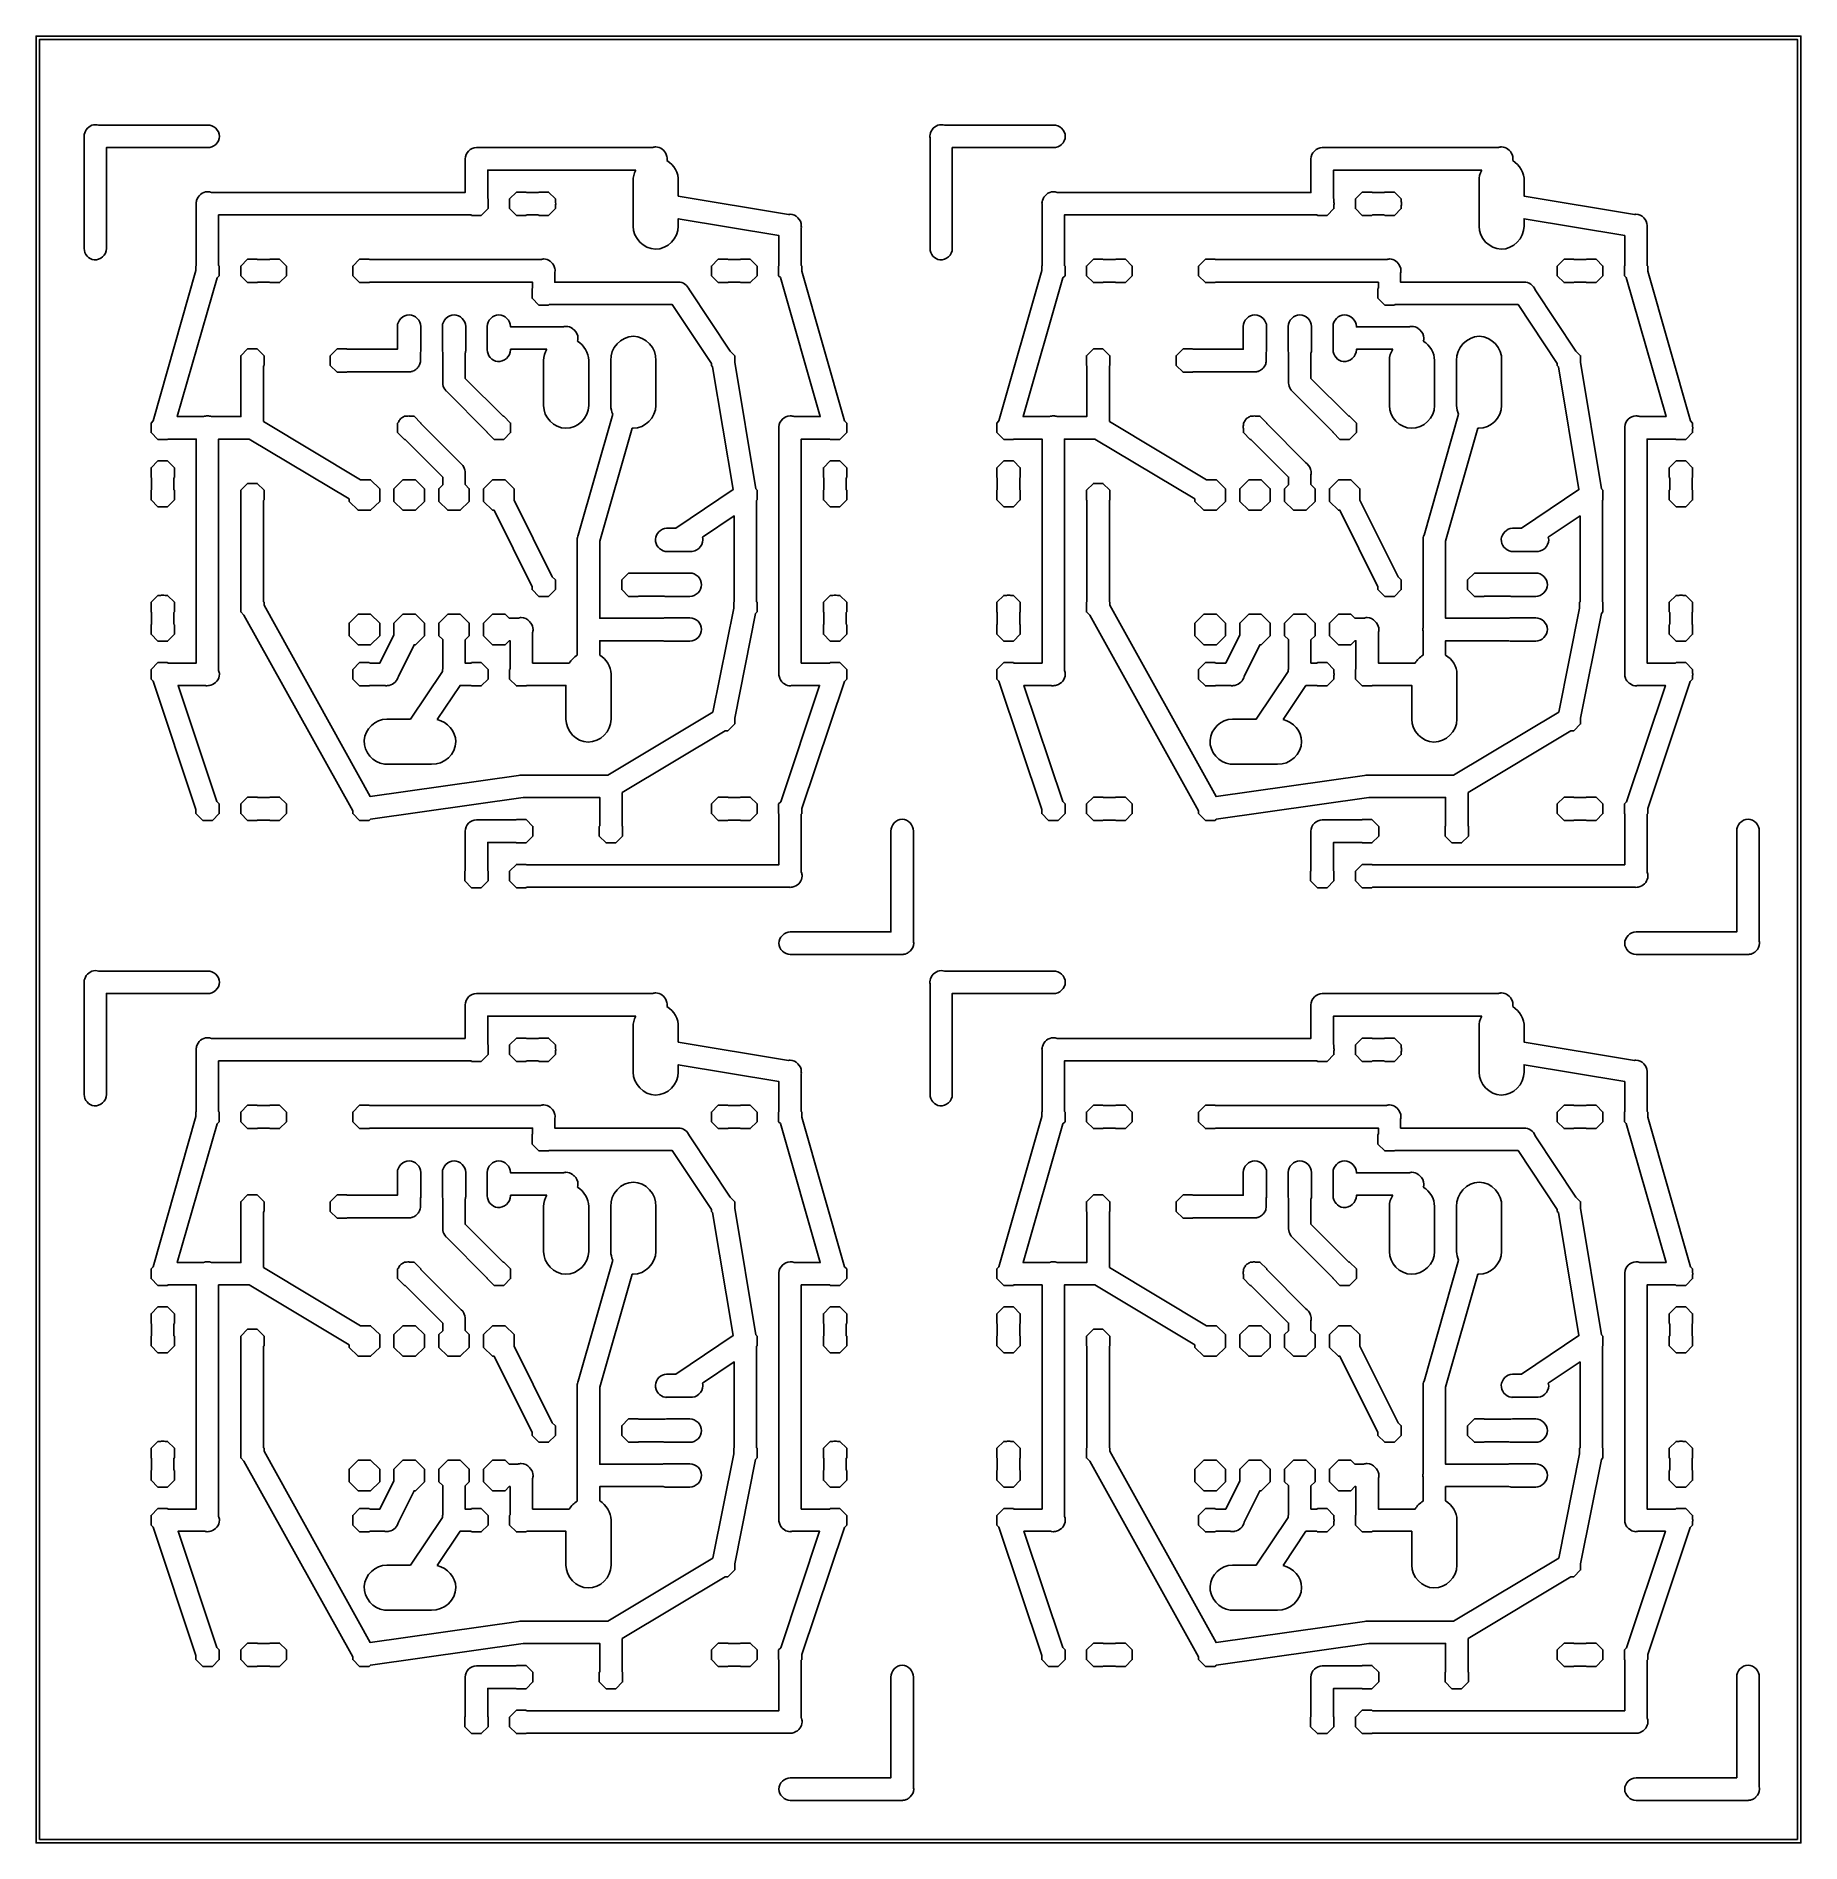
# Model space of a CAD drawing. Extents: x 0 to 100, y 0 to 103.
import ezdxf

# ---------------------------------------------------------------- set-up
doc = ezdxf.new("R2010")
doc.units = 0
doc.layers.add('ink_ext_XXXXXX', color=7, linetype='CONTINUOUS')

msp = doc.modelspace()

# ---------------------------------------------------------------- linework, layer by layer
at = {"layer": 'ink_ext_XXXXXX', "color": 7}
for points in [[(0, 0.352778), (0, 102.746528), (99.990628, 102.746528), (99.990628, 0.352778), (0, 0.352778), (0, 0.352778)], [(0.1983, 0.551078), (99.792014, 0.551078), (99.792014, 102.559203), (0.1983, 102.559203), (0.1983, 0.551078), (0.1983, 0.551078)], [(3.360208, 97.728264), (3.360208, 97.728264)], [(9.710208, 97.701806), (3.536597, 97.701806)], [(51.285588, 97.728264), (51.285588, 97.728264)], [(57.635588, 97.701806), (51.461977, 97.701806)], [(2.725208, 96.978611), (2.725208, 90.707986)], [(3.986389, 90.707986), (3.986389, 96.431806), (9.710208, 96.431806)], [(34.933819, 96.431806), (24.950208, 96.431806)], [(35.110208, 96.467083), (35.110208, 96.467083)], [(50.650588, 96.978611), (50.650588, 90.707986)], [(51.911769, 90.707986), (51.911769, 96.431806), (57.635588, 96.431806)], [(82.859199, 96.431806), (72.875588, 96.431806)], [(83.035588, 96.467083), (83.035588, 96.467083)], [(24.306389, 95.787986), (24.306389, 93.882986), (9.930694, 93.882986)], [(72.231769, 95.787986), (72.231769, 93.882986), (57.856074, 93.882986)], [(25.611667, 93.309722), (25.611667, 93.521389), (25.585208, 93.547847), (25.585208, 95.152986), (33.981319, 95.152986)], [(33.831389, 94.526806), (33.831389, 91.977986)], [(42.633194, 92.639444), (36.380208, 93.680139), (36.380208, 94.526806)], [(73.537046, 93.309722), (73.537046, 93.521389), (73.510588, 93.547847), (73.510588, 95.152986), (81.906699, 95.152986)], [(81.756769, 94.526806), (81.756769, 91.977986)], [(90.558574, 92.639444), (84.305588, 93.680139), (84.305588, 94.526806)], [(9.489722, 81.182986), (7.999236, 81.182986), (10.257014, 89.049931), (10.371667, 89.164583), (10.371667, 89.711389), (10.336389, 89.746667), (10.336389, 92.612986), (24.650347, 92.612986), (24.676806, 92.586528), (25.223611, 92.586528), (25.611667, 92.974583), (25.611667, 93.18625)], [(27.216806, 93.909444), (26.82875, 93.521389), (26.82875, 92.974583), (27.216806, 92.586528), (27.763611, 92.586528), (27.790069, 92.612986), (28.460347, 92.612986), (28.486806, 92.586528), (29.033611, 92.586528), (29.421667, 92.974583), (29.421667, 93.124514)], [(29.421667, 93.380278), (29.421667, 93.521389), (29.033611, 93.909444), (28.486806, 93.909444), (28.460347, 93.882986), (27.790069, 93.882986), (27.763611, 93.909444), (27.216806, 93.909444), (27.216806, 93.909444)], [(57.415102, 81.182986), (55.924616, 81.182986), (58.182394, 89.049931), (58.297046, 89.164583), (58.297046, 89.711389), (58.261769, 89.746667), (58.261769, 92.612986), (72.575727, 92.612986), (72.602185, 92.586528), (73.148991, 92.586528), (73.537046, 92.974583), (73.537046, 93.18625)], [(75.142185, 93.909444), (74.75413, 93.521389), (74.75413, 92.974583), (75.142185, 92.586528), (75.688991, 92.586528), (75.715449, 92.612986), (76.385727, 92.612986), (76.412185, 92.586528), (76.958991, 92.586528), (77.347046, 92.974583), (77.347046, 93.124514)], [(77.347046, 93.380278), (77.347046, 93.521389), (76.958991, 93.909444), (76.412185, 93.909444), (76.385727, 93.882986), (75.715449, 93.882986), (75.688991, 93.909444), (75.142185, 93.909444), (75.142185, 93.909444)], [(9.075208, 93.159792), (9.075208, 89.737847), (9.04875, 89.711389), (9.04875, 89.455625), (6.623403, 80.936042), (6.50875, 80.821389), (6.50875, 80.274583), (6.896806, 79.886528), (7.443611, 79.886528), (7.470069, 79.912986), (9.075208, 79.912986), (9.075208, 67.212986), (7.470069, 67.212986), (7.443611, 67.239444), (6.896806, 67.239444), (6.50875, 66.851389), (6.50875, 66.304583), (6.623403, 66.189931), (9.04875, 58.913889), (9.04875, 58.684583), (9.436806, 58.296528), (9.983611, 58.296528), (10.371667, 58.684583), (10.371667, 59.231389), (10.239375, 59.363681), (8.043333, 65.951806), (9.560278, 65.951806)], [(36.380208, 91.977986), (36.380208, 92.3925), (42.086389, 91.44), (42.086389, 89.729028), (42.06875, 89.711389), (42.06875, 89.164583), (42.174583, 89.05875), (44.432361, 81.182986), (42.941875, 81.182986)], [(57.000588, 93.159792), (57.000588, 89.737847), (56.97413, 89.711389), (56.97413, 89.455625), (54.548782, 80.936042), (54.43413, 80.821389), (54.43413, 80.274583), (54.822185, 79.886528), (55.368991, 79.886528), (55.395449, 79.912986), (57.000588, 79.912986), (57.000588, 67.212986), (55.395449, 67.212986), (55.368991, 67.239444), (54.822185, 67.239444), (54.43413, 66.851389), (54.43413, 66.304583), (54.548782, 66.189931), (56.97413, 58.913889), (56.97413, 58.684583), (57.362185, 58.296528), (57.908991, 58.296528), (58.297046, 58.684583), (58.297046, 59.231389), (58.164755, 59.363681), (55.968713, 65.951806), (57.485657, 65.951806)], [(84.305588, 91.977986), (84.305588, 92.3925), (90.011769, 91.44), (90.011769, 89.729028), (89.99413, 89.711389), (89.99413, 89.164583), (90.099963, 89.05875), (92.357741, 81.182986), (90.867255, 81.182986)], [(45.931667, 80.609722), (45.931667, 80.821389), (45.808194, 80.944861), (43.391667, 89.429167), (43.391667, 89.711389), (43.356389, 89.746667), (43.356389, 91.872153)], [(93.857046, 80.609722), (93.857046, 80.821389), (93.733574, 80.944861), (91.317046, 89.429167), (91.317046, 89.711389), (91.281769, 89.746667), (91.281769, 91.872153)], [(28.760208, 90.117083), (28.760208, 90.117083)], [(76.685588, 90.117083), (76.685588, 90.117083)], [(11.976806, 90.099444), (11.58875, 89.711389), (11.58875, 89.164583), (11.976806, 88.776528), (12.523611, 88.776528), (12.550069, 88.802986), (13.220347, 88.802986), (13.246806, 88.776528), (13.793611, 88.776528), (14.181667, 89.164583), (14.181667, 89.711389), (13.793611, 90.099444), (13.246806, 90.099444), (13.229167, 90.081806), (12.54125, 90.081806), (12.523611, 90.099444), (11.976806, 90.099444), (11.976806, 90.099444)], [(28.583819, 90.081806), (18.89125, 90.081806), (18.873611, 90.099444), (18.326806, 90.099444), (17.93875, 89.711389), (17.93875, 89.164583), (18.326806, 88.776528), (18.873611, 88.776528), (18.900069, 88.802986), (28.125208, 88.802986), (28.125208, 88.467847), (28.09875, 88.441389), (28.09875, 87.894583), (28.486806, 87.506528), (29.033611, 87.506528), (29.060069, 87.532986), (36.045069, 87.532986), (38.25875, 84.190417), (38.25875, 84.084583), (38.329306, 84.014028), (39.493472, 77.046667), (36.239097, 74.859444), (35.71875, 74.859444)], [(36.380208, 88.802986), (29.386389, 88.802986), (29.386389, 89.314514)], [(38.646806, 90.099444), (38.25875, 89.711389), (38.25875, 89.164583), (38.646806, 88.776528), (39.193611, 88.776528), (39.220069, 88.802986), (39.890347, 88.802986), (39.916806, 88.776528), (40.463611, 88.776528), (40.851667, 89.164583), (40.851667, 89.711389), (40.463611, 90.099444), (39.916806, 90.099444), (39.899167, 90.081806), (39.21125, 90.081806), (39.193611, 90.099444), (38.646806, 90.099444), (38.646806, 90.099444)], [(59.902185, 90.099444), (59.51413, 89.711389), (59.51413, 89.164583), (59.902185, 88.776528), (60.448991, 88.776528), (60.475449, 88.802986), (61.145727, 88.802986), (61.172185, 88.776528), (61.718991, 88.776528), (62.107046, 89.164583), (62.107046, 89.711389), (61.718991, 90.099444), (61.172185, 90.099444), (61.154546, 90.081806), (60.46663, 90.081806), (60.448991, 90.099444), (59.902185, 90.099444), (59.902185, 90.099444)], [(76.509199, 90.081806), (66.81663, 90.081806), (66.798991, 90.099444), (66.252185, 90.099444), (65.86413, 89.711389), (65.86413, 89.164583), (66.252185, 88.776528), (66.798991, 88.776528), (66.825449, 88.802986), (76.050588, 88.802986), (76.050588, 88.467847), (76.02413, 88.441389), (76.02413, 87.894583), (76.412185, 87.506528), (76.958991, 87.506528), (76.985449, 87.532986), (83.970449, 87.532986), (86.18413, 84.190417), (86.18413, 84.084583), (86.254685, 84.014028), (87.418852, 77.046667), (84.164477, 74.859444), (83.64413, 74.859444)], [(84.305588, 88.802986), (77.311769, 88.802986), (77.311769, 89.314514)], [(86.572185, 90.099444), (86.18413, 89.711389), (86.18413, 89.164583), (86.572185, 88.776528), (87.118991, 88.776528), (87.145449, 88.802986), (87.815727, 88.802986), (87.842185, 88.776528), (88.388991, 88.776528), (88.777046, 89.164583), (88.777046, 89.711389), (88.388991, 90.099444), (87.842185, 90.099444), (87.824546, 90.081806), (87.13663, 90.081806), (87.118991, 90.099444), (86.572185, 90.099444), (86.572185, 90.099444)], [(39.581667, 64.099722), (40.763472, 70.026389), (40.851667, 70.114583), (40.851667, 70.661389), (40.825208, 70.687847), (40.825208, 76.438125), (40.851667, 76.464583), (40.851667, 77.011389), (40.772292, 77.090764), (39.581667, 84.260972), (39.581667, 84.631389), (39.317083, 84.895972), (37.015208, 88.370833)], [(87.507046, 64.099722), (88.688852, 70.026389), (88.777046, 70.114583), (88.777046, 70.661389), (88.750588, 70.687847), (88.750588, 76.438125), (88.777046, 76.464583), (88.777046, 77.011389), (88.697671, 77.090764), (87.507046, 84.260972), (87.507046, 84.631389), (87.242463, 84.895972), (84.940588, 88.370833)], [(20.469931, 86.289444), (20.469931, 85.001806), (17.62125, 85.001806), (17.603611, 85.019444), (17.056806, 85.019444), (16.66875, 84.631389), (16.66875, 84.084583), (17.056806, 83.696528), (17.603611, 83.696528), (17.62125, 83.714167), (21.131389, 83.714167)], [(21.131389, 86.950903), (21.131389, 86.950903)], [(21.792847, 84.966528), (21.792847, 86.289444)], [(23.01875, 86.289444), (23.01875, 84.966528)], [(23.680208, 86.950903), (23.680208, 86.950903)], [(24.341667, 84.966528), (24.341667, 86.289444)], [(25.55875, 86.289444), (25.55875, 84.966528)], [(26.211389, 86.950903), (26.211389, 86.950903)], [(29.836181, 86.262986), (26.881667, 86.262986), (26.881667, 86.289444)], [(68.39531, 86.289444), (68.39531, 85.001806), (65.54663, 85.001806), (65.528991, 85.019444), (64.982185, 85.019444), (64.59413, 84.631389), (64.59413, 84.084583), (64.982185, 83.696528), (65.528991, 83.696528), (65.54663, 83.714167), (69.056769, 83.714167)], [(69.056769, 86.950903), (69.056769, 86.950903)], [(69.718227, 84.966528), (69.718227, 86.289444)], [(70.94413, 86.289444), (70.94413, 84.966528)], [(71.605588, 86.950903), (71.605588, 86.950903)], [(72.267046, 84.966528), (72.267046, 86.289444)], [(73.48413, 86.289444), (73.48413, 84.966528)], [(74.136769, 86.950903), (74.136769, 86.950903)], [(77.76156, 86.262986), (74.807046, 86.262986), (74.807046, 86.289444)], [(10.336389, 66.798472), (10.336389, 79.912986), (12.065, 79.912986), (17.735903, 76.5175), (17.735903, 76.376389), (18.238611, 75.873681), (18.952986, 75.873681), (19.464514, 76.376389), (19.464514, 77.099583), (18.952986, 77.602292), (18.379722, 77.602292), (12.885208, 80.909583), (12.885208, 84.058125), (12.911667, 84.084583), (12.911667, 84.631389), (12.523611, 85.019444), (11.976806, 85.019444), (11.58875, 84.631389), (11.58875, 84.084583), (11.606389, 84.066944), (11.606389, 81.182986), (9.930694, 81.182986)], [(26.881667, 84.966528), (26.881667, 85.001806), (28.945417, 85.001806)], [(33.840208, 85.733819), (33.840208, 85.733819)], [(58.261769, 66.798472), (58.261769, 79.912986), (59.99038, 79.912986), (65.661282, 76.5175), (65.661282, 76.376389), (66.163991, 75.873681), (66.878366, 75.873681), (67.389894, 76.376389), (67.389894, 77.099583), (66.878366, 77.602292), (66.305102, 77.602292), (60.810588, 80.909583), (60.810588, 84.058125), (60.837046, 84.084583), (60.837046, 84.631389), (60.448991, 85.019444), (59.902185, 85.019444), (59.51413, 84.631389), (59.51413, 84.084583), (59.531769, 84.066944), (59.531769, 81.182986), (57.856074, 81.182986)], [(74.807046, 84.966528), (74.807046, 85.001806), (76.870796, 85.001806)], [(81.765588, 85.733819), (81.765588, 85.733819)], [(21.775208, 84.357986), (21.775208, 84.825417)], [(23.036389, 84.816597), (23.036389, 83.087986)], [(23.230417, 82.638194), (25.55875, 80.301042), (25.55875, 80.274583), (25.946806, 79.886528), (26.493611, 79.886528), (26.881667, 80.274583), (26.881667, 80.821389), (26.493611, 81.209444), (26.458333, 81.209444), (24.306389, 83.352569), (24.306389, 84.7725)], [(28.751389, 84.366806), (28.751389, 81.809167)], [(31.309028, 81.809167), (31.309028, 84.366806)], [(32.561389, 84.366806), (32.561389, 81.809167)], [(35.110208, 81.809167), (35.110208, 84.366806)], [(69.700588, 84.357986), (69.700588, 84.825417)], [(70.961769, 84.816597), (70.961769, 83.087986)], [(71.155796, 82.638194), (73.48413, 80.301042), (73.48413, 80.274583), (73.872185, 79.886528), (74.418991, 79.886528), (74.807046, 80.274583), (74.807046, 80.821389), (74.418991, 81.209444), (74.383713, 81.209444), (72.231769, 83.352569), (72.231769, 84.7725)], [(76.676769, 84.366806), (76.676769, 81.809167)], [(79.234407, 81.809167), (79.234407, 84.366806)], [(80.486769, 84.366806), (80.486769, 81.809167)], [(83.035588, 81.809167), (83.035588, 84.366806)], [(20.990278, 81.209444), (20.866806, 81.209444), (20.822708, 81.165347)], [(21.122569, 81.218264), (21.122569, 81.218264)], [(23.997708, 78.58125), (21.801667, 80.786111), (21.801667, 80.821389), (21.413611, 81.209444), (21.184306, 81.209444)], [(32.676042, 81.315278), (30.718125, 74.462569)], [(68.915657, 81.209444), (68.792185, 81.209444), (68.748088, 81.165347)], [(69.047949, 81.218264), (69.047949, 81.218264)], [(71.923088, 78.58125), (69.727046, 80.786111), (69.727046, 80.821389), (69.338991, 81.209444), (69.109685, 81.209444)], [(80.601421, 81.315278), (78.643505, 74.462569)], [(20.522847, 80.865486), (20.47875, 80.821389), (20.47875, 80.697917)], [(20.47875, 80.503889), (20.47875, 80.274583), (20.866806, 79.886528), (20.902083, 79.886528), (23.036389, 77.752222), (23.036389, 77.320069), (22.815903, 77.099583), (22.815903, 76.376389), (23.318611, 75.873681), (24.032986, 75.873681), (24.544514, 76.376389), (24.544514, 77.099583), (24.306389, 77.337708), (24.306389, 77.875694)], [(35.489444, 69.752986), (31.935208, 69.752986), (31.935208, 74.118611), (33.769653, 80.530347)], [(42.086389, 80.459792), (42.086389, 66.577986)], [(45.931667, 66.639722), (45.931667, 66.851389), (45.543611, 67.239444), (44.996806, 67.239444), (44.970347, 67.212986), (43.356389, 67.212986), (43.356389, 79.912986), (44.970347, 79.912986), (44.996806, 79.886528), (45.543611, 79.886528), (45.931667, 80.274583), (45.931667, 80.48625)], [(68.448227, 80.865486), (68.40413, 80.821389), (68.40413, 80.697917)], [(68.40413, 80.503889), (68.40413, 80.274583), (68.792185, 79.886528), (68.827463, 79.886528), (70.961769, 77.752222), (70.961769, 77.320069), (70.741282, 77.099583), (70.741282, 76.376389), (71.243991, 75.873681), (71.958366, 75.873681), (72.469894, 76.376389), (72.469894, 77.099583), (72.231769, 77.337708), (72.231769, 77.875694)], [(83.414824, 69.752986), (79.860588, 69.752986), (79.860588, 74.118611), (81.695032, 80.530347)], [(90.011769, 80.459792), (90.011769, 66.577986)], [(93.857046, 66.639722), (93.857046, 66.851389), (93.468991, 67.239444), (92.922185, 67.239444), (92.895727, 67.212986), (91.281769, 67.212986), (91.281769, 79.912986), (92.895727, 79.912986), (92.922185, 79.886528), (93.468991, 79.886528), (93.857046, 80.274583), (93.857046, 80.48625)], [(7.046736, 78.669444), (6.896806, 78.669444), (6.50875, 78.281389), (6.50875, 77.734583), (6.535208, 77.708125), (6.535208, 77.037847), (6.50875, 77.011389), (6.50875, 76.464583), (6.896806, 76.076528), (7.443611, 76.076528), (7.831667, 76.464583), (7.831667, 77.011389), (7.805208, 77.037847), (7.805208, 77.708125), (7.831667, 77.734583), (7.831667, 78.281389), (7.443611, 78.669444), (7.3025, 78.669444)], [(7.170208, 78.678264), (7.170208, 78.678264)], [(45.146736, 78.669444), (44.996806, 78.669444), (44.60875, 78.281389), (44.60875, 77.734583), (44.635208, 77.708125), (44.635208, 77.037847), (44.60875, 77.011389), (44.60875, 76.464583), (44.996806, 76.076528), (45.543611, 76.076528), (45.931667, 76.464583), (45.931667, 77.011389), (45.905208, 77.037847), (45.905208, 77.708125), (45.931667, 77.734583), (45.931667, 78.281389), (45.543611, 78.669444), (45.4025, 78.669444)], [(45.270208, 78.678264), (45.270208, 78.678264)], [(54.972116, 78.669444), (54.822185, 78.669444), (54.43413, 78.281389), (54.43413, 77.734583), (54.460588, 77.708125), (54.460588, 77.037847), (54.43413, 77.011389), (54.43413, 76.464583), (54.822185, 76.076528), (55.368991, 76.076528), (55.757046, 76.464583), (55.757046, 77.011389), (55.730588, 77.037847), (55.730588, 77.708125), (55.757046, 77.734583), (55.757046, 78.281389), (55.368991, 78.669444), (55.22788, 78.669444)], [(55.095588, 78.678264), (55.095588, 78.678264)], [(93.072116, 78.669444), (92.922185, 78.669444), (92.53413, 78.281389), (92.53413, 77.734583), (92.560588, 77.708125), (92.560588, 77.037847), (92.53413, 77.011389), (92.53413, 76.464583), (92.922185, 76.076528), (93.468991, 76.076528), (93.857046, 76.464583), (93.857046, 77.011389), (93.830588, 77.037847), (93.830588, 77.708125), (93.857046, 77.734583), (93.857046, 78.281389), (93.468991, 78.669444), (93.32788, 78.669444)], [(93.195588, 78.678264), (93.195588, 78.678264)], [(27.340278, 60.845347), (18.935347, 59.645903), (12.911667, 70.493819), (12.911667, 70.661389), (12.885208, 70.687847), (12.885208, 76.438125), (12.911667, 76.464583), (12.911667, 77.011389), (12.523611, 77.399444), (11.976806, 77.399444), (11.58875, 77.011389), (11.58875, 76.464583), (11.606389, 76.446944), (11.606389, 70.679028), (11.58875, 70.661389), (11.58875, 70.449722), (11.58875, 70.114583), (11.773958, 69.929375), (17.93875, 58.843333), (17.93875, 58.684583), (18.326806, 58.296528), (18.873611, 58.296528), (18.944167, 58.367083), (27.587222, 59.601806), (31.935208, 59.601806), (31.935208, 57.987847), (31.90875, 57.961389), (31.90875, 57.414583), (32.296806, 57.026528), (32.843611, 57.026528), (33.231667, 57.414583), (33.231667, 57.961389), (33.205208, 57.987847), (33.205208, 59.875208), (39.034861, 63.376528), (39.193611, 63.376528), (39.581667, 63.764583), (39.581667, 64.020347)], [(20.778611, 77.602292), (20.275903, 77.099583), (20.275903, 76.376389), (20.778611, 75.873681), (21.492986, 75.873681), (22.004514, 76.376389), (22.004514, 77.099583), (21.492986, 77.602292), (20.778611, 77.602292), (20.778611, 77.602292)], [(25.858611, 77.602292), (25.355903, 77.099583), (25.355903, 76.376389), (25.858611, 75.873681), (25.946806, 75.873681), (28.09875, 71.543333), (28.09875, 71.384583), (28.486806, 70.996528), (29.033611, 70.996528), (29.421667, 71.384583), (29.421667, 71.931389), (29.245278, 72.107778), (27.084514, 76.446944), (27.084514, 77.099583), (26.572986, 77.602292), (25.858611, 77.602292), (25.858611, 77.602292)], [(75.265657, 60.845347), (66.860727, 59.645903), (60.837046, 70.493819), (60.837046, 70.661389), (60.810588, 70.687847), (60.810588, 76.438125), (60.837046, 76.464583), (60.837046, 77.011389), (60.448991, 77.399444), (59.902185, 77.399444), (59.51413, 77.011389), (59.51413, 76.464583), (59.531769, 76.446944), (59.531769, 70.679028), (59.51413, 70.661389), (59.51413, 70.449722), (59.51413, 70.114583), (59.699338, 69.929375), (65.86413, 58.843333), (65.86413, 58.684583), (66.252185, 58.296528), (66.798991, 58.296528), (66.869546, 58.367083), (75.512602, 59.601806), (79.860588, 59.601806), (79.860588, 57.987847), (79.83413, 57.961389), (79.83413, 57.414583), (80.222185, 57.026528), (80.768991, 57.026528), (81.157046, 57.414583), (81.157046, 57.961389), (81.130588, 57.987847), (81.130588, 59.875208), (86.960241, 63.376528), (87.118991, 63.376528), (87.507046, 63.764583), (87.507046, 64.020347)], [(68.703991, 77.602292), (68.201282, 77.099583), (68.201282, 76.376389), (68.703991, 75.873681), (69.418366, 75.873681), (69.929894, 76.376389), (69.929894, 77.099583), (69.418366, 77.602292), (68.703991, 77.602292), (68.703991, 77.602292)], [(73.783991, 77.602292), (73.281282, 77.099583), (73.281282, 76.376389), (73.783991, 75.873681), (73.872185, 75.873681), (76.02413, 71.543333), (76.02413, 71.384583), (76.412185, 70.996528), (76.958991, 70.996528), (77.347046, 71.384583), (77.347046, 71.931389), (77.170657, 72.107778), (75.009894, 76.446944), (75.009894, 77.099583), (74.498366, 77.602292), (73.783991, 77.602292), (73.783991, 77.602292)], [(37.756042, 74.356736), (39.555208, 75.556181), (39.555208, 70.687847), (39.52875, 70.661389), (39.52875, 70.335069), (38.346944, 64.434861), (32.385, 60.862986), (27.481389, 60.862986)], [(85.681421, 74.356736), (87.480588, 75.556181), (87.480588, 70.687847), (87.45413, 70.661389), (87.45413, 70.335069), (86.272324, 64.434861), (80.31038, 60.862986), (75.406769, 60.862986)], [(30.656389, 74.206806), (30.656389, 69.206181)], [(78.581769, 74.206806), (78.581769, 69.206181)], [(35.71875, 73.545347), (37.041667, 73.545347)], [(83.64413, 73.545347), (84.967046, 73.545347)], [(33.566806, 72.319444), (33.17875, 71.931389), (33.17875, 71.384583), (33.566806, 70.996528), (34.113611, 70.996528), (34.13125, 71.014167), (35.524722, 71.014167)], [(35.56, 72.301806), (34.13125, 72.301806), (34.113611, 72.319444), (33.566806, 72.319444), (33.566806, 72.319444)], [(37.041667, 72.319444), (35.71875, 72.319444)], [(81.492185, 72.319444), (81.10413, 71.931389), (81.10413, 71.384583), (81.492185, 70.996528), (82.038991, 70.996528), (82.05663, 71.014167), (83.450102, 71.014167)], [(83.48538, 72.301806), (82.05663, 72.301806), (82.038991, 72.319444), (81.492185, 72.319444), (81.492185, 72.319444)], [(84.967046, 72.319444), (83.64413, 72.319444)], [(7.046736, 71.049444), (6.896806, 71.049444), (6.50875, 70.661389), (6.50875, 70.114583), (6.535208, 70.088125), (6.535208, 69.417847), (6.50875, 69.391389), (6.50875, 68.844583), (6.896806, 68.456528), (7.443611, 68.456528), (7.831667, 68.844583), (7.831667, 69.391389), (7.805208, 69.417847), (7.805208, 70.088125), (7.831667, 70.114583), (7.831667, 70.661389), (7.443611, 71.049444), (7.3025, 71.049444)], [(7.170208, 71.067083), (7.170208, 71.067083)], [(35.71875, 70.996528), (37.041667, 70.996528)], [(45.146736, 71.049444), (44.996806, 71.049444), (44.60875, 70.661389), (44.60875, 70.114583), (44.635208, 70.088125), (44.635208, 69.417847), (44.60875, 69.391389), (44.60875, 68.844583), (44.996806, 68.456528), (45.543611, 68.456528), (45.931667, 68.844583), (45.931667, 69.391389), (45.905208, 69.417847), (45.905208, 70.088125), (45.931667, 70.114583), (45.931667, 70.661389), (45.543611, 71.049444), (45.4025, 71.049444)], [(45.270208, 71.067083), (45.270208, 71.067083)], [(54.972116, 71.049444), (54.822185, 71.049444), (54.43413, 70.661389), (54.43413, 70.114583), (54.460588, 70.088125), (54.460588, 69.417847), (54.43413, 69.391389), (54.43413, 68.844583), (54.822185, 68.456528), (55.368991, 68.456528), (55.757046, 68.844583), (55.757046, 69.391389), (55.730588, 69.417847), (55.730588, 70.088125), (55.757046, 70.114583), (55.757046, 70.661389), (55.368991, 71.049444), (55.22788, 71.049444)], [(55.095588, 71.067083), (55.095588, 71.067083)], [(83.64413, 70.996528), (84.967046, 70.996528)], [(93.072116, 71.049444), (92.922185, 71.049444), (92.53413, 70.661389), (92.53413, 70.114583), (92.560588, 70.088125), (92.560588, 69.417847), (92.53413, 69.391389), (92.53413, 68.844583), (92.922185, 68.456528), (93.468991, 68.456528), (93.857046, 68.844583), (93.857046, 69.391389), (93.830588, 69.417847), (93.830588, 70.088125), (93.857046, 70.114583), (93.857046, 70.661389), (93.468991, 71.049444), (93.32788, 71.049444)], [(93.195588, 71.067083), (93.195588, 71.067083)], [(18.238611, 69.982292), (17.735903, 69.479583), (17.735903, 68.765208), (18.238611, 68.253681), (18.952986, 68.253681), (19.464514, 68.765208), (19.464514, 69.479583), (18.952986, 69.982292), (18.238611, 69.982292), (18.238611, 69.982292)], [(20.778611, 69.982292), (20.275903, 69.479583), (20.275903, 68.809306), (19.482153, 67.212986), (18.900069, 67.212986), (18.873611, 67.239444), (18.326806, 67.239444), (17.93875, 66.851389), (17.93875, 66.304583), (18.326806, 65.916528), (18.873611, 65.916528), (18.908889, 65.951806), (19.737917, 65.951806)], [(23.318611, 69.982292), (22.815903, 69.479583), (22.815903, 68.765208), (23.036389, 68.544722), (23.036389, 66.869028), (23.01875, 66.851389), (23.01875, 66.736736), (21.210764, 64.037986), (19.861389, 64.037986)], [(20.522847, 66.463333), (21.413611, 68.253681), (21.492986, 68.253681), (22.004514, 68.765208), (22.004514, 69.479583), (21.492986, 69.982292), (20.778611, 69.982292), (20.778611, 69.982292)], [(25.611667, 66.639722), (25.611667, 66.851389), (25.223611, 67.239444), (24.676806, 67.239444), (24.650347, 67.212986), (24.306389, 67.212986), (24.306389, 68.527083), (24.544514, 68.765208), (24.544514, 69.479583), (24.032986, 69.982292), (23.318611, 69.982292), (23.318611, 69.982292)], [(27.287361, 69.752986), (26.802292, 69.752986), (26.572986, 69.982292), (25.858611, 69.982292), (25.355903, 69.479583), (25.355903, 68.765208), (25.858611, 68.253681), (26.572986, 68.253681), (26.802292, 68.482986), (26.855208, 68.482986), (26.855208, 66.877847), (26.82875, 66.851389), (26.82875, 66.304583), (27.216806, 65.916528), (27.763611, 65.916528), (27.798889, 65.951806), (30.021389, 65.951806), (30.021389, 64.029167)], [(37.041667, 69.779444), (35.71875, 69.779444)], [(66.163991, 69.982292), (65.661282, 69.479583), (65.661282, 68.765208), (66.163991, 68.253681), (66.878366, 68.253681), (67.389894, 68.765208), (67.389894, 69.479583), (66.878366, 69.982292), (66.163991, 69.982292), (66.163991, 69.982292)], [(68.703991, 69.982292), (68.201282, 69.479583), (68.201282, 68.809306), (67.407532, 67.212986), (66.825449, 67.212986), (66.798991, 67.239444), (66.252185, 67.239444), (65.86413, 66.851389), (65.86413, 66.304583), (66.252185, 65.916528), (66.798991, 65.916528), (66.834269, 65.951806), (67.663296, 65.951806)], [(71.243991, 69.982292), (70.741282, 69.479583), (70.741282, 68.765208), (70.961769, 68.544722), (70.961769, 66.869028), (70.94413, 66.851389), (70.94413, 66.736736), (69.136144, 64.037986), (67.786769, 64.037986)], [(68.448227, 66.463333), (69.338991, 68.253681), (69.418366, 68.253681), (69.929894, 68.765208), (69.929894, 69.479583), (69.418366, 69.982292), (68.703991, 69.982292), (68.703991, 69.982292)], [(73.537046, 66.639722), (73.537046, 66.851389), (73.148991, 67.239444), (72.602185, 67.239444), (72.575727, 67.212986), (72.231769, 67.212986), (72.231769, 68.527083), (72.469894, 68.765208), (72.469894, 69.479583), (71.958366, 69.982292), (71.243991, 69.982292), (71.243991, 69.982292)], [(75.212741, 69.752986), (74.727671, 69.752986), (74.498366, 69.982292), (73.783991, 69.982292), (73.281282, 69.479583), (73.281282, 68.765208), (73.783991, 68.253681), (74.498366, 68.253681), (74.727671, 68.482986), (74.780588, 68.482986), (74.780588, 66.877847), (74.75413, 66.851389), (74.75413, 66.304583), (75.142185, 65.916528), (75.688991, 65.916528), (75.724269, 65.951806), (77.946769, 65.951806), (77.946769, 64.029167)], [(84.967046, 69.779444), (83.64413, 69.779444)], [(30.206597, 67.212986), (28.125208, 67.212986), (28.125208, 68.941597)], [(30.656389, 69.029792), (30.656389, 67.662778)], [(78.131977, 67.212986), (76.050588, 67.212986), (76.050588, 68.941597)], [(78.581769, 69.029792), (78.581769, 67.662778)], [(31.935208, 67.671597), (31.935208, 68.482986), (35.524722, 68.482986)], [(35.71875, 68.456528), (37.041667, 68.456528)], [(79.860588, 67.671597), (79.860588, 68.482986), (83.450102, 68.482986)], [(83.64413, 68.456528), (84.967046, 68.456528)], [(32.579028, 64.029167), (32.579028, 66.586806)], [(80.504407, 64.029167), (80.504407, 66.586806)], [(22.727708, 64.011528), (24.024167, 65.951806), (24.641528, 65.951806), (24.676806, 65.916528), (25.223611, 65.916528), (25.611667, 66.304583), (25.611667, 66.51625)], [(42.844861, 65.951806), (44.388264, 65.951806), (42.192222, 59.354861), (42.06875, 59.231389), (42.06875, 58.684583), (42.086389, 58.666944), (42.086389, 55.782986), (27.790069, 55.782986), (27.763611, 55.809444), (27.216806, 55.809444), (26.82875, 55.421389), (26.82875, 54.874583), (27.216806, 54.486528), (27.763611, 54.486528), (27.790069, 54.512986), (42.659653, 54.512986)], [(43.356389, 55.368472), (43.356389, 58.649306), (43.391667, 58.684583), (43.391667, 58.966806), (45.799375, 66.172292), (45.931667, 66.304583), (45.931667, 66.51625)], [(70.653088, 64.011528), (71.949546, 65.951806), (72.566907, 65.951806), (72.602185, 65.916528), (73.148991, 65.916528), (73.537046, 66.304583), (73.537046, 66.51625)], [(90.770241, 65.951806), (92.313644, 65.951806), (90.117602, 59.354861), (89.99413, 59.231389), (89.99413, 58.684583), (90.011769, 58.666944), (90.011769, 55.782986), (75.715449, 55.782986), (75.688991, 55.809444), (75.142185, 55.809444), (74.75413, 55.421389), (74.75413, 54.874583), (75.142185, 54.486528), (75.688991, 54.486528), (75.715449, 54.512986), (90.585032, 54.512986)], [(91.281769, 55.368472), (91.281769, 58.649306), (91.317046, 58.684583), (91.317046, 58.966806), (93.724755, 66.172292), (93.857046, 66.304583), (93.857046, 66.51625)], [(19.861389, 61.489167), (22.410208, 61.489167)], [(67.786769, 61.489167), (70.335588, 61.489167)], [(11.976806, 59.619444), (11.58875, 59.231389), (11.58875, 58.684583), (11.976806, 58.296528), (12.523611, 58.296528), (12.54125, 58.314167), (13.229167, 58.314167), (13.246806, 58.296528), (13.793611, 58.296528), (14.181667, 58.684583), (14.181667, 59.231389), (13.793611, 59.619444), (13.246806, 59.619444), (13.229167, 59.601806), (12.54125, 59.601806), (12.523611, 59.619444), (11.976806, 59.619444), (11.976806, 59.619444)], [(38.646806, 59.619444), (38.25875, 59.231389), (38.25875, 58.684583), (38.646806, 58.296528), (39.193611, 58.296528), (39.21125, 58.314167), (39.899167, 58.314167), (39.916806, 58.296528), (40.463611, 58.296528), (40.851667, 58.684583), (40.851667, 59.231389), (40.463611, 59.619444), (39.916806, 59.619444), (39.899167, 59.601806), (39.21125, 59.601806), (39.193611, 59.619444), (38.646806, 59.619444), (38.646806, 59.619444)], [(59.902185, 59.619444), (59.51413, 59.231389), (59.51413, 58.684583), (59.902185, 58.296528), (60.448991, 58.296528), (60.46663, 58.314167), (61.154546, 58.314167), (61.172185, 58.296528), (61.718991, 58.296528), (62.107046, 58.684583), (62.107046, 59.231389), (61.718991, 59.619444), (61.172185, 59.619444), (61.154546, 59.601806), (60.46663, 59.601806), (60.448991, 59.619444), (59.902185, 59.619444), (59.902185, 59.619444)], [(86.572185, 59.619444), (86.18413, 59.231389), (86.18413, 58.684583), (86.572185, 58.296528), (87.118991, 58.296528), (87.13663, 58.314167), (87.824546, 58.314167), (87.842185, 58.296528), (88.388991, 58.296528), (88.777046, 58.684583), (88.777046, 59.231389), (88.388991, 59.619444), (87.842185, 59.619444), (87.824546, 59.601806), (87.13663, 59.601806), (87.118991, 59.619444), (86.572185, 59.619444), (86.572185, 59.619444)], [(49.071389, 58.367083), (49.071389, 58.367083)], [(96.996769, 58.367083), (96.996769, 58.367083)], [(24.306389, 57.687986), (24.306389, 55.439028), (24.28875, 55.421389), (24.28875, 54.874583), (24.676806, 54.486528), (25.223611, 54.486528), (25.611667, 54.874583), (25.611667, 55.421389), (25.585208, 55.447847), (25.585208, 57.052986), (27.190347, 57.052986), (27.216806, 57.026528), (27.763611, 57.026528), (28.151667, 57.414583), (28.151667, 57.961389), (27.763611, 58.349444), (27.216806, 58.349444), (27.216806, 58.349444)], [(27.216806, 58.349444), (27.199167, 58.331806), (24.950208, 58.331806)], [(48.436389, 57.687986), (48.436389, 51.981806), (42.730208, 51.981806)], [(49.706389, 51.461458), (49.706389, 57.687986)], [(72.231769, 57.687986), (72.231769, 55.439028), (72.21413, 55.421389), (72.21413, 54.874583), (72.602185, 54.486528), (73.148991, 54.486528), (73.537046, 54.874583), (73.537046, 55.421389), (73.510588, 55.447847), (73.510588, 57.052986), (75.115727, 57.052986), (75.142185, 57.026528), (75.688991, 57.026528), (76.077046, 57.414583), (76.077046, 57.961389), (75.688991, 58.349444), (75.142185, 58.349444), (75.142185, 58.349444)], [(75.142185, 58.349444), (75.124546, 58.331806), (72.875588, 58.331806)], [(96.361769, 57.687986), (96.361769, 51.981806), (90.655588, 51.981806)], [(97.631769, 51.461458), (97.631769, 57.687986)], [(42.730208, 50.702986), (49.080208, 50.702986)], [(90.655588, 50.702986), (97.005588, 50.702986)], [(3.360208, 49.785764), (3.360208, 49.785764)], [(9.710208, 49.759306), (3.536597, 49.759306)], [(51.285588, 49.785764), (51.285588, 49.785764)], [(57.635588, 49.759306), (51.461977, 49.759306)], [(2.725208, 49.036111), (2.725208, 42.765486)], [(3.986389, 42.765486), (3.986389, 48.489306), (9.710208, 48.489306)], [(34.933819, 48.489306), (24.950208, 48.489306)], [(35.110208, 48.524583), (35.110208, 48.524583)], [(50.650588, 49.036111), (50.650588, 42.765486)], [(51.911769, 42.765486), (51.911769, 48.489306), (57.635588, 48.489306)], [(82.859199, 48.489306), (72.875588, 48.489306)], [(83.035588, 48.524583), (83.035588, 48.524583)], [(24.306389, 47.845486), (24.306389, 45.940486), (9.930694, 45.940486)], [(25.611667, 45.367222), (25.611667, 45.578889), (25.585208, 45.605347), (25.585208, 47.210486), (33.981319, 47.210486)], [(72.231769, 47.845486), (72.231769, 45.940486), (57.856074, 45.940486)], [(73.537046, 45.367222), (73.537046, 45.578889), (73.510588, 45.605347), (73.510588, 47.210486), (81.906699, 47.210486)], [(33.831389, 46.584306), (33.831389, 44.035486)], [(42.633194, 44.696944), (36.380208, 45.737639), (36.380208, 46.584306)], [(81.756769, 46.584306), (81.756769, 44.035486)], [(90.558574, 44.696944), (84.305588, 45.737639), (84.305588, 46.584306)], [(9.075208, 45.217292), (9.075208, 41.795347), (9.04875, 41.768889), (9.04875, 41.513125), (6.623403, 32.993542), (6.50875, 32.878889), (6.50875, 32.332083), (6.896806, 31.944028), (7.443611, 31.944028), (7.470069, 31.970486), (9.075208, 31.970486), (9.075208, 19.270486), (7.470069, 19.270486), (7.443611, 19.296944), (6.896806, 19.296944), (6.50875, 18.908889), (6.50875, 18.362083), (6.623403, 18.247431), (9.04875, 10.971389), (9.04875, 10.742083), (9.436806, 10.354028), (9.983611, 10.354028), (10.371667, 10.742083), (10.371667, 11.288889), (10.239375, 11.421181), (8.043333, 18.009306), (9.560278, 18.009306)], [(9.489722, 33.240486), (7.999236, 33.240486), (10.257014, 41.107431), (10.371667, 41.222083), (10.371667, 41.768889), (10.336389, 41.804167), (10.336389, 44.670486), (24.650347, 44.670486), (24.676806, 44.644028), (25.223611, 44.644028), (25.611667, 45.032083), (25.611667, 45.24375)], [(27.216806, 45.966944), (26.82875, 45.578889), (26.82875, 45.032083), (27.216806, 44.644028), (27.763611, 44.644028), (27.790069, 44.670486), (28.460347, 44.670486), (28.486806, 44.644028), (29.033611, 44.644028), (29.421667, 45.032083), (29.421667, 45.182014)], [(29.421667, 45.437778), (29.421667, 45.578889), (29.033611, 45.966944), (28.486806, 45.966944), (28.460347, 45.940486), (27.790069, 45.940486), (27.763611, 45.966944), (27.216806, 45.966944), (27.216806, 45.966944)], [(57.000588, 45.217292), (57.000588, 41.795347), (56.97413, 41.768889), (56.97413, 41.513125), (54.548782, 32.993542), (54.43413, 32.878889), (54.43413, 32.332083), (54.822185, 31.944028), (55.368991, 31.944028), (55.395449, 31.970486), (57.000588, 31.970486), (57.000588, 19.270486), (55.395449, 19.270486), (55.368991, 19.296944), (54.822185, 19.296944), (54.43413, 18.908889), (54.43413, 18.362083), (54.548782, 18.247431), (56.97413, 10.971389), (56.97413, 10.742083), (57.362185, 10.354028), (57.908991, 10.354028), (58.297046, 10.742083), (58.297046, 11.288889), (58.164755, 11.421181), (55.968713, 18.009306), (57.485657, 18.009306)], [(57.415102, 33.240486), (55.924616, 33.240486), (58.182394, 41.107431), (58.297046, 41.222083), (58.297046, 41.768889), (58.261769, 41.804167), (58.261769, 44.670486), (72.575727, 44.670486), (72.602185, 44.644028), (73.148991, 44.644028), (73.537046, 45.032083), (73.537046, 45.24375)], [(75.142185, 45.966944), (74.75413, 45.578889), (74.75413, 45.032083), (75.142185, 44.644028), (75.688991, 44.644028), (75.715449, 44.670486), (76.385727, 44.670486), (76.412185, 44.644028), (76.958991, 44.644028), (77.347046, 45.032083), (77.347046, 45.182014)], [(77.347046, 45.437778), (77.347046, 45.578889), (76.958991, 45.966944), (76.412185, 45.966944), (76.385727, 45.940486), (75.715449, 45.940486), (75.688991, 45.966944), (75.142185, 45.966944), (75.142185, 45.966944)], [(36.380208, 44.035486), (36.380208, 44.45), (42.086389, 43.4975), (42.086389, 41.786528), (42.06875, 41.768889), (42.06875, 41.222083), (42.174583, 41.11625), (44.432361, 33.240486), (42.941875, 33.240486)], [(84.305588, 44.035486), (84.305588, 44.45), (90.011769, 43.4975), (90.011769, 41.786528), (89.99413, 41.768889), (89.99413, 41.222083), (90.099963, 41.11625), (92.357741, 33.240486), (90.867255, 33.240486)], [(45.931667, 32.667222), (45.931667, 32.878889), (45.808194, 33.002361), (43.391667, 41.486667), (43.391667, 41.768889), (43.356389, 41.804167), (43.356389, 43.929653)], [(93.857046, 32.667222), (93.857046, 32.878889), (93.733574, 33.002361), (91.317046, 41.486667), (91.317046, 41.768889), (91.281769, 41.804167), (91.281769, 43.929653)], [(11.976806, 42.156944), (11.58875, 41.768889), (11.58875, 41.222083), (11.976806, 40.834028), (12.523611, 40.834028), (12.550069, 40.860486), (13.220347, 40.860486), (13.246806, 40.834028), (13.793611, 40.834028), (14.181667, 41.222083), (14.181667, 41.768889), (13.793611, 42.156944), (13.246806, 42.156944), (13.229167, 42.139306), (12.54125, 42.139306), (12.523611, 42.156944), (11.976806, 42.156944), (11.976806, 42.156944)], [(28.583819, 42.139306), (18.89125, 42.139306), (18.873611, 42.156944), (18.326806, 42.156944), (17.93875, 41.768889), (17.93875, 41.222083), (18.326806, 40.834028), (18.873611, 40.834028), (18.900069, 40.860486), (28.125208, 40.860486), (28.125208, 40.525347), (28.09875, 40.498889), (28.09875, 39.952083), (28.486806, 39.564028), (29.033611, 39.564028), (29.060069, 39.590486), (36.045069, 39.590486), (38.25875, 36.247917), (38.25875, 36.142083), (38.329306, 36.071528), (39.493472, 29.104167), (36.239097, 26.916944), (35.71875, 26.916944)], [(28.760208, 42.174583), (28.760208, 42.174583)], [(38.646806, 42.156944), (38.25875, 41.768889), (38.25875, 41.222083), (38.646806, 40.834028), (39.193611, 40.834028), (39.220069, 40.860486), (39.890347, 40.860486), (39.916806, 40.834028), (40.463611, 40.834028), (40.851667, 41.222083), (40.851667, 41.768889), (40.463611, 42.156944), (39.916806, 42.156944), (39.899167, 42.139306), (39.21125, 42.139306), (39.193611, 42.156944), (38.646806, 42.156944), (38.646806, 42.156944)], [(59.902185, 42.156944), (59.51413, 41.768889), (59.51413, 41.222083), (59.902185, 40.834028), (60.448991, 40.834028), (60.475449, 40.860486), (61.145727, 40.860486), (61.172185, 40.834028), (61.718991, 40.834028), (62.107046, 41.222083), (62.107046, 41.768889), (61.718991, 42.156944), (61.172185, 42.156944), (61.154546, 42.139306), (60.46663, 42.139306), (60.448991, 42.156944), (59.902185, 42.156944), (59.902185, 42.156944)], [(76.509199, 42.139306), (66.81663, 42.139306), (66.798991, 42.156944), (66.252185, 42.156944), (65.86413, 41.768889), (65.86413, 41.222083), (66.252185, 40.834028), (66.798991, 40.834028), (66.825449, 40.860486), (76.050588, 40.860486), (76.050588, 40.525347), (76.02413, 40.498889), (76.02413, 39.952083), (76.412185, 39.564028), (76.958991, 39.564028), (76.985449, 39.590486), (83.970449, 39.590486), (86.18413, 36.247917), (86.18413, 36.142083), (86.254685, 36.071528), (87.418852, 29.104167), (84.164477, 26.916944), (83.64413, 26.916944)], [(76.685588, 42.174583), (76.685588, 42.174583)], [(86.572185, 42.156944), (86.18413, 41.768889), (86.18413, 41.222083), (86.572185, 40.834028), (87.118991, 40.834028), (87.145449, 40.860486), (87.815727, 40.860486), (87.842185, 40.834028), (88.388991, 40.834028), (88.777046, 41.222083), (88.777046, 41.768889), (88.388991, 42.156944), (87.842185, 42.156944), (87.824546, 42.139306), (87.13663, 42.139306), (87.118991, 42.156944), (86.572185, 42.156944), (86.572185, 42.156944)], [(36.380208, 40.860486), (29.386389, 40.860486), (29.386389, 41.372014)], [(84.305588, 40.860486), (77.311769, 40.860486), (77.311769, 41.372014)], [(39.581667, 16.157222), (40.763472, 22.083889), (40.851667, 22.172083), (40.851667, 22.718889), (40.825208, 22.745347), (40.825208, 28.495625), (40.851667, 28.522083), (40.851667, 29.068889), (40.772292, 29.148264), (39.581667, 36.318472), (39.581667, 36.688889), (39.317083, 36.953472), (37.015208, 40.428333)], [(87.507046, 16.157222), (88.688852, 22.083889), (88.777046, 22.172083), (88.777046, 22.718889), (88.750588, 22.745347), (88.750588, 28.495625), (88.777046, 28.522083), (88.777046, 29.068889), (88.697671, 29.148264), (87.507046, 36.318472), (87.507046, 36.688889), (87.242463, 36.953472), (84.940588, 40.428333)], [(21.131389, 39.008403), (21.131389, 39.008403)], [(23.680208, 39.008403), (23.680208, 39.008403)], [(26.211389, 39.008403), (26.211389, 39.008403)], [(69.056769, 39.008403), (69.056769, 39.008403)], [(71.605588, 39.008403), (71.605588, 39.008403)], [(74.136769, 39.008403), (74.136769, 39.008403)], [(20.469931, 38.346944), (20.469931, 37.059306), (17.62125, 37.059306), (17.603611, 37.076944), (17.056806, 37.076944), (16.66875, 36.688889), (16.66875, 36.142083), (17.056806, 35.754028), (17.603611, 35.754028), (17.62125, 35.771667), (21.131389, 35.771667)], [(21.792847, 37.024028), (21.792847, 38.346944)], [(23.01875, 38.346944), (23.01875, 37.024028)], [(24.341667, 37.024028), (24.341667, 38.346944)], [(25.55875, 38.346944), (25.55875, 37.024028)], [(29.836181, 38.320486), (26.881667, 38.320486), (26.881667, 38.346944)], [(68.39531, 38.346944), (68.39531, 37.059306), (65.54663, 37.059306), (65.528991, 37.076944), (64.982185, 37.076944), (64.59413, 36.688889), (64.59413, 36.142083), (64.982185, 35.754028), (65.528991, 35.754028), (65.54663, 35.771667), (69.056769, 35.771667)], [(69.718227, 37.024028), (69.718227, 38.346944)], [(70.94413, 38.346944), (70.94413, 37.024028)], [(72.267046, 37.024028), (72.267046, 38.346944)], [(73.48413, 38.346944), (73.48413, 37.024028)], [(77.76156, 38.320486), (74.807046, 38.320486), (74.807046, 38.346944)], [(10.336389, 18.855972), (10.336389, 31.970486), (12.065, 31.970486), (17.735903, 28.575), (17.735903, 28.433889), (18.238611, 27.931181), (18.952986, 27.931181), (19.464514, 28.433889), (19.464514, 29.157083), (18.952986, 29.659792), (18.379722, 29.659792), (12.885208, 32.967083), (12.885208, 36.115625), (12.911667, 36.142083), (12.911667, 36.688889), (12.523611, 37.076944), (11.976806, 37.076944), (11.58875, 36.688889), (11.58875, 36.142083), (11.606389, 36.124444), (11.606389, 33.240486), (9.930694, 33.240486)], [(21.775208, 36.415486), (21.775208, 36.882917)], [(23.036389, 36.874097), (23.036389, 35.145486)], [(26.881667, 37.024028), (26.881667, 37.059306), (28.945417, 37.059306)], [(33.840208, 37.791319), (33.840208, 37.791319)], [(58.261769, 18.855972), (58.261769, 31.970486), (59.99038, 31.970486), (65.661282, 28.575), (65.661282, 28.433889), (66.163991, 27.931181), (66.878366, 27.931181), (67.389894, 28.433889), (67.389894, 29.157083), (66.878366, 29.659792), (66.305102, 29.659792), (60.810588, 32.967083), (60.810588, 36.115625), (60.837046, 36.142083), (60.837046, 36.688889), (60.448991, 37.076944), (59.902185, 37.076944), (59.51413, 36.688889), (59.51413, 36.142083), (59.531769, 36.124444), (59.531769, 33.240486), (57.856074, 33.240486)], [(69.700588, 36.415486), (69.700588, 36.882917)], [(70.961769, 36.874097), (70.961769, 35.145486)], [(74.807046, 37.024028), (74.807046, 37.059306), (76.870796, 37.059306)], [(81.765588, 37.791319), (81.765588, 37.791319)], [(23.230417, 34.695694), (25.55875, 32.358542), (25.55875, 32.332083), (25.946806, 31.944028), (26.493611, 31.944028), (26.881667, 32.332083), (26.881667, 32.878889), (26.493611, 33.266944), (26.458333, 33.266944), (24.306389, 35.410069), (24.306389, 36.83)], [(28.751389, 36.424306), (28.751389, 33.866667)], [(31.309028, 33.866667), (31.309028, 36.424306)], [(32.561389, 36.424306), (32.561389, 33.866667)], [(35.110208, 33.866667), (35.110208, 36.424306)], [(71.155796, 34.695694), (73.48413, 32.358542), (73.48413, 32.332083), (73.872185, 31.944028), (74.418991, 31.944028), (74.807046, 32.332083), (74.807046, 32.878889), (74.418991, 33.266944), (74.383713, 33.266944), (72.231769, 35.410069), (72.231769, 36.83)], [(76.676769, 36.424306), (76.676769, 33.866667)], [(79.234407, 33.866667), (79.234407, 36.424306)], [(80.486769, 36.424306), (80.486769, 33.866667)], [(83.035588, 33.866667), (83.035588, 36.424306)], [(20.522847, 32.922986), (20.47875, 32.878889), (20.47875, 32.755417)], [(20.990278, 33.266944), (20.866806, 33.266944), (20.822708, 33.222847)], [(21.122569, 33.275764), (21.122569, 33.275764)], [(23.997708, 30.63875), (21.801667, 32.843611), (21.801667, 32.878889), (21.413611, 33.266944), (21.184306, 33.266944)], [(32.676042, 33.372778), (30.718125, 26.520069)], [(68.448227, 32.922986), (68.40413, 32.878889), (68.40413, 32.755417)], [(68.915657, 33.266944), (68.792185, 33.266944), (68.748088, 33.222847)], [(69.047949, 33.275764), (69.047949, 33.275764)], [(71.923088, 30.63875), (69.727046, 32.843611), (69.727046, 32.878889), (69.338991, 33.266944), (69.109685, 33.266944)], [(80.601421, 33.372778), (78.643505, 26.520069)], [(20.47875, 32.561389), (20.47875, 32.332083), (20.866806, 31.944028), (20.902083, 31.944028), (23.036389, 29.809722), (23.036389, 29.377569), (22.815903, 29.157083), (22.815903, 28.433889), (23.318611, 27.931181), (24.032986, 27.931181), (24.544514, 28.433889), (24.544514, 29.157083), (24.306389, 29.395208), (24.306389, 29.933194)], [(35.489444, 21.810486), (31.935208, 21.810486), (31.935208, 26.176111), (33.769653, 32.587847)], [(42.086389, 32.517292), (42.086389, 18.635486)], [(45.931667, 18.697222), (45.931667, 18.908889), (45.543611, 19.296944), (44.996806, 19.296944), (44.970347, 19.270486), (43.356389, 19.270486), (43.356389, 31.970486), (44.970347, 31.970486), (44.996806, 31.944028), (45.543611, 31.944028), (45.931667, 32.332083), (45.931667, 32.54375)], [(68.40413, 32.561389), (68.40413, 32.332083), (68.792185, 31.944028), (68.827463, 31.944028), (70.961769, 29.809722), (70.961769, 29.377569), (70.741282, 29.157083), (70.741282, 28.433889), (71.243991, 27.931181), (71.958366, 27.931181), (72.469894, 28.433889), (72.469894, 29.157083), (72.231769, 29.395208), (72.231769, 29.933194)], [(83.414824, 21.810486), (79.860588, 21.810486), (79.860588, 26.176111), (81.695032, 32.587847)], [(90.011769, 32.517292), (90.011769, 18.635486)], [(93.857046, 18.697222), (93.857046, 18.908889), (93.468991, 19.296944), (92.922185, 19.296944), (92.895727, 19.270486), (91.281769, 19.270486), (91.281769, 31.970486), (92.895727, 31.970486), (92.922185, 31.944028), (93.468991, 31.944028), (93.857046, 32.332083), (93.857046, 32.54375)], [(7.046736, 30.726944), (6.896806, 30.726944), (6.50875, 30.338889), (6.50875, 29.792083), (6.535208, 29.765625), (6.535208, 29.095347), (6.50875, 29.068889), (6.50875, 28.522083), (6.896806, 28.134028), (7.443611, 28.134028), (7.831667, 28.522083), (7.831667, 29.068889), (7.805208, 29.095347), (7.805208, 29.765625), (7.831667, 29.792083), (7.831667, 30.338889), (7.443611, 30.726944), (7.3025, 30.726944)], [(7.170208, 30.735764), (7.170208, 30.735764)], [(45.146736, 30.726944), (44.996806, 30.726944), (44.60875, 30.338889), (44.60875, 29.792083), (44.635208, 29.765625), (44.635208, 29.095347), (44.60875, 29.068889), (44.60875, 28.522083), (44.996806, 28.134028), (45.543611, 28.134028), (45.931667, 28.522083), (45.931667, 29.068889), (45.905208, 29.095347), (45.905208, 29.765625), (45.931667, 29.792083), (45.931667, 30.338889), (45.543611, 30.726944), (45.4025, 30.726944)], [(45.270208, 30.735764), (45.270208, 30.735764)], [(54.972116, 30.726944), (54.822185, 30.726944), (54.43413, 30.338889), (54.43413, 29.792083), (54.460588, 29.765625), (54.460588, 29.095347), (54.43413, 29.068889), (54.43413, 28.522083), (54.822185, 28.134028), (55.368991, 28.134028), (55.757046, 28.522083), (55.757046, 29.068889), (55.730588, 29.095347), (55.730588, 29.765625), (55.757046, 29.792083), (55.757046, 30.338889), (55.368991, 30.726944), (55.22788, 30.726944)], [(55.095588, 30.735764), (55.095588, 30.735764)], [(93.072116, 30.726944), (92.922185, 30.726944), (92.53413, 30.338889), (92.53413, 29.792083), (92.560588, 29.765625), (92.560588, 29.095347), (92.53413, 29.068889), (92.53413, 28.522083), (92.922185, 28.134028), (93.468991, 28.134028), (93.857046, 28.522083), (93.857046, 29.068889), (93.830588, 29.095347), (93.830588, 29.765625), (93.857046, 29.792083), (93.857046, 30.338889), (93.468991, 30.726944), (93.32788, 30.726944)], [(93.195588, 30.735764), (93.195588, 30.735764)], [(27.340278, 12.902847), (18.935347, 11.703403), (12.911667, 22.551319), (12.911667, 22.718889), (12.885208, 22.745347), (12.885208, 28.495625), (12.911667, 28.522083), (12.911667, 29.068889), (12.523611, 29.456944), (11.976806, 29.456944), (11.58875, 29.068889), (11.58875, 28.522083), (11.606389, 28.504444), (11.606389, 22.736528), (11.58875, 22.718889), (11.58875, 22.507222), (11.58875, 22.172083), (11.773958, 21.986875), (17.93875, 10.900833), (17.93875, 10.742083), (18.326806, 10.354028), (18.873611, 10.354028), (18.944167, 10.424583), (27.587222, 11.659306), (31.935208, 11.659306), (31.935208, 10.045347), (31.90875, 10.018889), (31.90875, 9.472083), (32.296806, 9.084028), (32.843611, 9.084028), (33.231667, 9.472083), (33.231667, 10.018889), (33.205208, 10.045347), (33.205208, 11.932708), (39.034861, 15.434028), (39.193611, 15.434028), (39.581667, 15.822083), (39.581667, 16.077847)], [(20.778611, 29.659792), (20.275903, 29.157083), (20.275903, 28.433889), (20.778611, 27.931181), (21.492986, 27.931181), (22.004514, 28.433889), (22.004514, 29.157083), (21.492986, 29.659792), (20.778611, 29.659792), (20.778611, 29.659792)], [(25.858611, 29.659792), (25.355903, 29.157083), (25.355903, 28.433889), (25.858611, 27.931181), (25.946806, 27.931181), (28.09875, 23.600833), (28.09875, 23.442083), (28.486806, 23.054028), (29.033611, 23.054028), (29.421667, 23.442083), (29.421667, 23.988889), (29.245278, 24.165278), (27.084514, 28.504444), (27.084514, 29.157083), (26.572986, 29.659792), (25.858611, 29.659792), (25.858611, 29.659792)], [(75.265657, 12.902847), (66.860727, 11.703403), (60.837046, 22.551319), (60.837046, 22.718889), (60.810588, 22.745347), (60.810588, 28.495625), (60.837046, 28.522083), (60.837046, 29.068889), (60.448991, 29.456944), (59.902185, 29.456944), (59.51413, 29.068889), (59.51413, 28.522083), (59.531769, 28.504444), (59.531769, 22.736528), (59.51413, 22.718889), (59.51413, 22.507222), (59.51413, 22.172083), (59.699338, 21.986875), (65.86413, 10.900833), (65.86413, 10.742083), (66.252185, 10.354028), (66.798991, 10.354028), (66.869546, 10.424583), (75.512602, 11.659306), (79.860588, 11.659306), (79.860588, 10.045347), (79.83413, 10.018889), (79.83413, 9.472083), (80.222185, 9.084028), (80.768991, 9.084028), (81.157046, 9.472083), (81.157046, 10.018889), (81.130588, 10.045347), (81.130588, 11.932708), (86.960241, 15.434028), (87.118991, 15.434028), (87.507046, 15.822083), (87.507046, 16.077847)], [(68.703991, 29.659792), (68.201282, 29.157083), (68.201282, 28.433889), (68.703991, 27.931181), (69.418366, 27.931181), (69.929894, 28.433889), (69.929894, 29.157083), (69.418366, 29.659792), (68.703991, 29.659792), (68.703991, 29.659792)], [(73.783991, 29.659792), (73.281282, 29.157083), (73.281282, 28.433889), (73.783991, 27.931181), (73.872185, 27.931181), (76.02413, 23.600833), (76.02413, 23.442083), (76.412185, 23.054028), (76.958991, 23.054028), (77.347046, 23.442083), (77.347046, 23.988889), (77.170657, 24.165278), (75.009894, 28.504444), (75.009894, 29.157083), (74.498366, 29.659792), (73.783991, 29.659792), (73.783991, 29.659792)], [(37.756042, 26.414236), (39.555208, 27.613681), (39.555208, 22.745347), (39.52875, 22.718889), (39.52875, 22.392569), (38.346944, 16.492361), (32.385, 12.920486), (27.481389, 12.920486)], [(85.681421, 26.414236), (87.480588, 27.613681), (87.480588, 22.745347), (87.45413, 22.718889), (87.45413, 22.392569), (86.272324, 16.492361), (80.31038, 12.920486), (75.406769, 12.920486)], [(30.656389, 26.264306), (30.656389, 21.263681)], [(35.71875, 25.602847), (37.041667, 25.602847)], [(78.581769, 26.264306), (78.581769, 21.263681)], [(83.64413, 25.602847), (84.967046, 25.602847)], [(33.566806, 24.376944), (33.17875, 23.988889), (33.17875, 23.442083), (33.566806, 23.054028), (34.113611, 23.054028), (34.13125, 23.071667), (35.524722, 23.071667)], [(35.56, 24.359306), (34.13125, 24.359306), (34.113611, 24.376944), (33.566806, 24.376944), (33.566806, 24.376944)], [(37.041667, 24.376944), (35.71875, 24.376944)], [(81.492185, 24.376944), (81.10413, 23.988889), (81.10413, 23.442083), (81.492185, 23.054028), (82.038991, 23.054028), (82.05663, 23.071667), (83.450102, 23.071667)], [(83.48538, 24.359306), (82.05663, 24.359306), (82.038991, 24.376944), (81.492185, 24.376944), (81.492185, 24.376944)], [(84.967046, 24.376944), (83.64413, 24.376944)], [(7.046736, 23.106944), (6.896806, 23.106944), (6.50875, 22.718889), (6.50875, 22.172083), (6.535208, 22.145625), (6.535208, 21.475347), (6.50875, 21.448889), (6.50875, 20.902083), (6.896806, 20.514028), (7.443611, 20.514028), (7.831667, 20.902083), (7.831667, 21.448889), (7.805208, 21.475347), (7.805208, 22.145625), (7.831667, 22.172083), (7.831667, 22.718889), (7.443611, 23.106944), (7.3025, 23.106944)], [(7.170208, 23.124583), (7.170208, 23.124583)], [(35.71875, 23.054028), (37.041667, 23.054028)], [(45.146736, 23.106944), (44.996806, 23.106944), (44.60875, 22.718889), (44.60875, 22.172083), (44.635208, 22.145625), (44.635208, 21.475347), (44.60875, 21.448889), (44.60875, 20.902083), (44.996806, 20.514028), (45.543611, 20.514028), (45.931667, 20.902083), (45.931667, 21.448889), (45.905208, 21.475347), (45.905208, 22.145625), (45.931667, 22.172083), (45.931667, 22.718889), (45.543611, 23.106944), (45.4025, 23.106944)], [(45.270208, 23.124583), (45.270208, 23.124583)], [(54.972116, 23.106944), (54.822185, 23.106944), (54.43413, 22.718889), (54.43413, 22.172083), (54.460588, 22.145625), (54.460588, 21.475347), (54.43413, 21.448889), (54.43413, 20.902083), (54.822185, 20.514028), (55.368991, 20.514028), (55.757046, 20.902083), (55.757046, 21.448889), (55.730588, 21.475347), (55.730588, 22.145625), (55.757046, 22.172083), (55.757046, 22.718889), (55.368991, 23.106944), (55.22788, 23.106944)], [(55.095588, 23.124583), (55.095588, 23.124583)], [(83.64413, 23.054028), (84.967046, 23.054028)], [(93.072116, 23.106944), (92.922185, 23.106944), (92.53413, 22.718889), (92.53413, 22.172083), (92.560588, 22.145625), (92.560588, 21.475347), (92.53413, 21.448889), (92.53413, 20.902083), (92.922185, 20.514028), (93.468991, 20.514028), (93.857046, 20.902083), (93.857046, 21.448889), (93.830588, 21.475347), (93.830588, 22.145625), (93.857046, 22.172083), (93.857046, 22.718889), (93.468991, 23.106944), (93.32788, 23.106944)], [(93.195588, 23.124583), (93.195588, 23.124583)], [(18.238611, 22.039792), (17.735903, 21.537083), (17.735903, 20.822708), (18.238611, 20.311181), (18.952986, 20.311181), (19.464514, 20.822708), (19.464514, 21.537083), (18.952986, 22.039792), (18.238611, 22.039792), (18.238611, 22.039792)], [(20.778611, 22.039792), (20.275903, 21.537083), (20.275903, 20.866806), (19.482153, 19.270486), (18.900069, 19.270486), (18.873611, 19.296944), (18.326806, 19.296944), (17.93875, 18.908889), (17.93875, 18.362083), (18.326806, 17.974028), (18.873611, 17.974028), (18.908889, 18.009306), (19.737917, 18.009306)], [(23.318611, 22.039792), (22.815903, 21.537083), (22.815903, 20.822708), (23.036389, 20.602222), (23.036389, 18.926528), (23.01875, 18.908889), (23.01875, 18.794236), (21.210764, 16.095486), (19.861389, 16.095486)], [(20.522847, 18.520833), (21.413611, 20.311181), (21.492986, 20.311181), (22.004514, 20.822708), (22.004514, 21.537083), (21.492986, 22.039792), (20.778611, 22.039792), (20.778611, 22.039792)], [(25.611667, 18.697222), (25.611667, 18.908889), (25.223611, 19.296944), (24.676806, 19.296944), (24.650347, 19.270486), (24.306389, 19.270486), (24.306389, 20.584583), (24.544514, 20.822708), (24.544514, 21.537083), (24.032986, 22.039792), (23.318611, 22.039792), (23.318611, 22.039792)], [(27.287361, 21.810486), (26.802292, 21.810486), (26.572986, 22.039792), (25.858611, 22.039792), (25.355903, 21.537083), (25.355903, 20.822708), (25.858611, 20.311181), (26.572986, 20.311181), (26.802292, 20.540486), (26.855208, 20.540486), (26.855208, 18.935347), (26.82875, 18.908889), (26.82875, 18.362083), (27.216806, 17.974028), (27.763611, 17.974028), (27.798889, 18.009306), (30.021389, 18.009306), (30.021389, 16.086667)], [(37.041667, 21.836944), (35.71875, 21.836944)], [(66.163991, 22.039792), (65.661282, 21.537083), (65.661282, 20.822708), (66.163991, 20.311181), (66.878366, 20.311181), (67.389894, 20.822708), (67.389894, 21.537083), (66.878366, 22.039792), (66.163991, 22.039792), (66.163991, 22.039792)], [(68.703991, 22.039792), (68.201282, 21.537083), (68.201282, 20.866806), (67.407532, 19.270486), (66.825449, 19.270486), (66.798991, 19.296944), (66.252185, 19.296944), (65.86413, 18.908889), (65.86413, 18.362083), (66.252185, 17.974028), (66.798991, 17.974028), (66.834269, 18.009306), (67.663296, 18.009306)], [(71.243991, 22.039792), (70.741282, 21.537083), (70.741282, 20.822708), (70.961769, 20.602222), (70.961769, 18.926528), (70.94413, 18.908889), (70.94413, 18.794236), (69.136144, 16.095486), (67.786769, 16.095486)], [(68.448227, 18.520833), (69.338991, 20.311181), (69.418366, 20.311181), (69.929894, 20.822708), (69.929894, 21.537083), (69.418366, 22.039792), (68.703991, 22.039792), (68.703991, 22.039792)], [(73.537046, 18.697222), (73.537046, 18.908889), (73.148991, 19.296944), (72.602185, 19.296944), (72.575727, 19.270486), (72.231769, 19.270486), (72.231769, 20.584583), (72.469894, 20.822708), (72.469894, 21.537083), (71.958366, 22.039792), (71.243991, 22.039792), (71.243991, 22.039792)], [(75.212741, 21.810486), (74.727671, 21.810486), (74.498366, 22.039792), (73.783991, 22.039792), (73.281282, 21.537083), (73.281282, 20.822708), (73.783991, 20.311181), (74.498366, 20.311181), (74.727671, 20.540486), (74.780588, 20.540486), (74.780588, 18.935347), (74.75413, 18.908889), (74.75413, 18.362083), (75.142185, 17.974028), (75.688991, 17.974028), (75.724269, 18.009306), (77.946769, 18.009306), (77.946769, 16.086667)], [(84.967046, 21.836944), (83.64413, 21.836944)], [(30.206597, 19.270486), (28.125208, 19.270486), (28.125208, 20.999097)], [(30.656389, 21.087292), (30.656389, 19.720278)], [(31.935208, 19.729097), (31.935208, 20.540486), (35.524722, 20.540486)], [(35.71875, 20.514028), (37.041667, 20.514028)], [(78.131977, 19.270486), (76.050588, 19.270486), (76.050588, 20.999097)], [(78.581769, 21.087292), (78.581769, 19.720278)], [(79.860588, 19.729097), (79.860588, 20.540486), (83.450102, 20.540486)], [(83.64413, 20.514028), (84.967046, 20.514028)], [(22.727708, 16.069028), (24.024167, 18.009306), (24.641528, 18.009306), (24.676806, 17.974028), (25.223611, 17.974028), (25.611667, 18.362083), (25.611667, 18.57375)], [(32.579028, 16.086667), (32.579028, 18.644306)], [(43.356389, 7.425972), (43.356389, 10.706806), (43.391667, 10.742083), (43.391667, 11.024306), (45.799375, 18.229792), (45.931667, 18.362083), (45.931667, 18.57375)], [(70.653088, 16.069028), (71.949546, 18.009306), (72.566907, 18.009306), (72.602185, 17.974028), (73.148991, 17.974028), (73.537046, 18.362083), (73.537046, 18.57375)], [(80.504407, 16.086667), (80.504407, 18.644306)], [(91.281769, 7.425972), (91.281769, 10.706806), (91.317046, 10.742083), (91.317046, 11.024306), (93.724755, 18.229792), (93.857046, 18.362083), (93.857046, 18.57375)], [(42.844861, 18.009306), (44.388264, 18.009306), (42.192222, 11.412361), (42.06875, 11.288889), (42.06875, 10.742083), (42.086389, 10.724444), (42.086389, 7.840486), (27.790069, 7.840486), (27.763611, 7.866944), (27.216806, 7.866944), (26.82875, 7.478889), (26.82875, 6.932083), (27.216806, 6.544028), (27.763611, 6.544028), (27.790069, 6.570486), (42.659653, 6.570486)], [(90.770241, 18.009306), (92.313644, 18.009306), (90.117602, 11.412361), (89.99413, 11.288889), (89.99413, 10.742083), (90.011769, 10.724444), (90.011769, 7.840486), (75.715449, 7.840486), (75.688991, 7.866944), (75.142185, 7.866944), (74.75413, 7.478889), (74.75413, 6.932083), (75.142185, 6.544028), (75.688991, 6.544028), (75.715449, 6.570486), (90.585032, 6.570486)], [(19.861389, 13.546667), (22.410208, 13.546667)], [(67.786769, 13.546667), (70.335588, 13.546667)], [(11.976806, 11.676944), (11.58875, 11.288889), (11.58875, 10.742083), (11.976806, 10.354028), (12.523611, 10.354028), (12.54125, 10.371667), (13.229167, 10.371667), (13.246806, 10.354028), (13.793611, 10.354028), (14.181667, 10.742083), (14.181667, 11.288889), (13.793611, 11.676944), (13.246806, 11.676944), (13.229167, 11.659306), (12.54125, 11.659306), (12.523611, 11.676944), (11.976806, 11.676944), (11.976806, 11.676944)], [(38.646806, 11.676944), (38.25875, 11.288889), (38.25875, 10.742083), (38.646806, 10.354028), (39.193611, 10.354028), (39.21125, 10.371667), (39.899167, 10.371667), (39.916806, 10.354028), (40.463611, 10.354028), (40.851667, 10.742083), (40.851667, 11.288889), (40.463611, 11.676944), (39.916806, 11.676944), (39.899167, 11.659306), (39.21125, 11.659306), (39.193611, 11.676944), (38.646806, 11.676944), (38.646806, 11.676944)], [(59.902185, 11.676944), (59.51413, 11.288889), (59.51413, 10.742083), (59.902185, 10.354028), (60.448991, 10.354028), (60.46663, 10.371667), (61.154546, 10.371667), (61.172185, 10.354028), (61.718991, 10.354028), (62.107046, 10.742083), (62.107046, 11.288889), (61.718991, 11.676944), (61.172185, 11.676944), (61.154546, 11.659306), (60.46663, 11.659306), (60.448991, 11.676944), (59.902185, 11.676944), (59.902185, 11.676944)], [(86.572185, 11.676944), (86.18413, 11.288889), (86.18413, 10.742083), (86.572185, 10.354028), (87.118991, 10.354028), (87.13663, 10.371667), (87.824546, 10.371667), (87.842185, 10.354028), (88.388991, 10.354028), (88.777046, 10.742083), (88.777046, 11.288889), (88.388991, 11.676944), (87.842185, 11.676944), (87.824546, 11.659306), (87.13663, 11.659306), (87.118991, 11.676944), (86.572185, 11.676944), (86.572185, 11.676944)], [(24.306389, 9.745486), (24.306389, 7.496528), (24.28875, 7.478889), (24.28875, 6.932083), (24.676806, 6.544028), (25.223611, 6.544028), (25.611667, 6.932083), (25.611667, 7.478889), (25.585208, 7.505347), (25.585208, 9.110486), (27.190347, 9.110486), (27.216806, 9.084028), (27.763611, 9.084028), (28.151667, 9.472083), (28.151667, 10.018889), (27.763611, 10.406944), (27.216806, 10.406944), (27.216806, 10.406944)], [(27.216806, 10.406944), (27.199167, 10.389306), (24.950208, 10.389306)], [(49.071389, 10.424583), (49.071389, 10.424583)], [(72.231769, 9.745486), (72.231769, 7.496528), (72.21413, 7.478889), (72.21413, 6.932083), (72.602185, 6.544028), (73.148991, 6.544028), (73.537046, 6.932083), (73.537046, 7.478889), (73.510588, 7.505347), (73.510588, 9.110486), (75.115727, 9.110486), (75.142185, 9.084028), (75.688991, 9.084028), (76.077046, 9.472083), (76.077046, 10.018889), (75.688991, 10.406944), (75.142185, 10.406944), (75.142185, 10.406944)], [(75.142185, 10.406944), (75.124546, 10.389306), (72.875588, 10.389306)], [(96.996769, 10.424583), (96.996769, 10.424583)], [(48.436389, 9.745486), (48.436389, 4.039306), (42.730208, 4.039306)], [(49.706389, 3.518958), (49.706389, 9.745486)], [(96.361769, 9.745486), (96.361769, 4.039306), (90.655588, 4.039306)], [(97.631769, 3.518958), (97.631769, 9.745486)], [(42.730208, 2.760486), (49.080208, 2.760486)], [(90.655588, 2.760486), (97.005588, 2.760486)]]:
    msp.add_lwpolyline(points, dxfattribs=at)
for points in [[(3.360208, 97.728264), (3.084165, 97.728264), (2.831856, 97.520548), (2.751667, 97.260833)], [(3.536597, 97.701806), (3.479003, 97.720926), (3.42181, 97.728264), (3.360208, 97.728264)], [(10.389306, 97.066806), (10.389306, 97.412528), (10.054837, 97.722267), (9.710208, 97.701806)], [(51.285588, 97.728264), (51.009543, 97.728264), (50.757233, 97.520548), (50.677046, 97.260833)], [(51.461977, 97.701806), (51.404382, 97.720926), (51.347187, 97.728264), (51.285588, 97.728264)], [(58.314685, 97.066806), (58.314685, 97.412528), (57.980217, 97.722267), (57.635588, 97.701806)], [(2.716389, 97.093264), (2.714322, 97.052652), (2.718689, 97.018316), (2.725208, 96.978611)], [(2.751667, 97.260833), (2.73281, 97.208238), (2.719279, 97.149641), (2.716389, 97.093264)], [(9.710208, 96.431806), (10.054837, 96.410992), (10.389306, 96.720731), (10.389306, 97.066806)], [(24.950208, 96.431806), (24.615352, 96.431806), (24.306389, 96.122772), (24.306389, 95.787986)], [(35.110208, 96.467083), (35.050236, 96.467083), (34.990027, 96.449938), (34.933819, 96.431806)], [(35.701111, 96.04375), (35.60687, 96.281727), (35.3695, 96.467083), (35.110208, 96.467083)], [(50.641769, 97.093264), (50.639652, 97.052652), (50.644238, 97.018316), (50.650588, 96.978611)], [(50.677046, 97.260833), (50.658173, 97.208238), (50.644661, 97.149641), (50.641769, 97.093264)], [(57.635588, 96.431806), (57.980217, 96.410992), (58.314685, 96.720731), (58.314685, 97.066806)], [(72.875588, 96.431806), (72.540731, 96.431806), (72.231769, 96.122772), (72.231769, 95.787986)], [(83.035588, 96.467083), (82.975616, 96.467083), (82.915404, 96.449938), (82.859199, 96.431806)], [(83.626491, 96.04375), (83.532246, 96.281727), (83.29488, 96.467083), (83.035588, 96.467083)], [(35.754028, 95.787986), (35.754028, 95.874286), (35.736918, 95.966142), (35.701111, 96.04375)], [(35.736389, 95.690972), (35.742069, 95.723181), (35.754028, 95.754927), (35.754028, 95.787986)], [(36.380208, 94.526806), (36.413899, 94.99885), (36.134647, 95.44353), (35.736389, 95.690972)], [(83.679407, 95.787986), (83.679407, 95.874286), (83.662298, 95.966142), (83.626491, 96.04375)], [(83.661769, 95.690972), (83.667448, 95.723181), (83.679407, 95.754927), (83.679407, 95.787986)], [(84.305588, 94.526806), (84.339278, 94.99885), (84.060026, 95.44353), (83.661769, 95.690972)], [(33.981319, 95.152986), (33.879914, 94.957413), (33.815683, 94.748643), (33.831389, 94.526806)], [(81.906699, 95.152986), (81.805293, 94.957413), (81.741063, 94.748643), (81.756769, 94.526806)], [(9.066389, 93.283264), (9.064308, 93.242606), (9.068682, 93.199529), (9.075208, 93.159792)], [(9.084028, 93.380278), (9.076055, 93.346976), (9.06816, 93.317811), (9.066389, 93.283264)], [(9.084028, 93.397917), (9.082899, 93.392237), (9.085016, 93.386028), (9.084028, 93.380278)], [(9.092847, 93.424375), (9.090025, 93.415661), (9.08643, 93.406736), (9.084028, 93.397917)], [(9.710208, 93.927083), (9.422856, 93.927083), (9.161381, 93.698639), (9.092847, 93.424375)], [(9.930694, 93.882986), (9.860554, 93.912231), (9.78727, 93.927083), (9.710208, 93.927083)], [(25.620486, 93.247986), (25.620486, 93.2682), (25.61385, 93.289822), (25.611667, 93.309722)], [(25.611667, 93.18625), (25.614171, 93.207487), (25.620486, 93.226378), (25.620486, 93.247986)], [(29.439306, 93.247986), (29.439306, 93.291244), (29.43134, 93.338756), (29.421667, 93.380278)], [(29.421667, 93.124514), (29.43134, 93.166001), (29.439306, 93.204771), (29.439306, 93.247986)], [(56.991769, 93.283264), (56.989652, 93.242606), (56.994238, 93.199529), (57.000588, 93.159792)], [(57.009407, 93.380278), (57.001435, 93.346976), (56.993532, 93.317811), (56.991769, 93.283264)], [(57.009407, 93.397917), (57.008349, 93.392237), (57.010466, 93.386028), (57.009407, 93.380278)], [(57.018227, 93.424375), (57.015405, 93.415661), (57.011806, 93.406736), (57.009407, 93.397917)], [(57.635588, 93.927083), (57.348233, 93.927083), (57.086758, 93.698639), (57.018227, 93.424375)], [(57.856074, 93.882986), (57.785931, 93.912231), (57.712649, 93.927083), (57.635588, 93.927083)], [(73.545866, 93.247986), (73.545866, 93.2682), (73.539234, 93.289822), (73.537046, 93.309722)], [(73.537046, 93.18625), (73.539516, 93.207487), (73.545866, 93.226378), (73.545866, 93.247986)], [(77.364685, 93.247986), (77.364685, 93.291244), (77.356712, 93.338756), (77.347046, 93.380278)], [(77.347046, 93.124514), (77.356712, 93.166001), (77.364685, 93.204771), (77.364685, 93.247986)], [(42.721389, 92.648264), (42.690697, 92.648264), (42.663089, 92.644419), (42.633194, 92.639444)], [(43.356389, 92.013264), (43.354272, 92.343944), (43.055166, 92.648264), (42.721389, 92.648264)], [(90.646769, 92.648264), (90.616077, 92.648264), (90.588469, 92.644419), (90.558574, 92.639444)], [(91.281769, 92.013264), (91.279652, 92.343944), (90.980546, 92.648264), (90.646769, 92.648264)], [(33.831389, 91.977986), (33.819112, 91.308061), (34.422574, 90.682586), (35.092569, 90.672708)], [(35.092569, 90.672708), (35.773042, 90.666006), (36.392556, 91.297125), (36.380208, 91.977986)], [(43.356389, 91.995625), (43.356082, 92.001375), (43.356742, 92.007514), (43.356389, 92.013264)], [(43.356389, 91.977986), (43.356742, 91.984089), (43.356227, 91.989522), (43.356389, 91.995625)], [(43.356389, 91.872153), (43.36228, 91.907431), (43.357094, 91.942652), (43.356389, 91.977986)], [(81.756769, 91.977986), (81.744492, 91.308061), (82.347954, 90.682586), (83.017949, 90.672708)], [(83.017949, 90.672708), (83.698419, 90.666006), (84.317935, 91.297125), (84.305588, 91.977986)], [(91.281769, 91.995625), (91.281458, 92.001375), (91.282121, 92.007514), (91.281769, 92.013264)], [(91.281769, 91.977986), (91.282121, 91.984089), (91.281603, 91.989522), (91.281769, 91.995625)], [(91.281769, 91.872153), (91.28766, 91.907431), (91.282474, 91.942652), (91.281769, 91.977986)], [(2.725208, 90.707986), (2.720936, 90.396483), (2.972428, 90.10015), (3.280833, 90.064167)], [(3.280833, 90.064167), (3.637735, 90.024303), (3.990516, 90.349564), (3.986389, 90.707986)], [(28.760208, 90.117083), (28.700236, 90.117083), (28.640027, 90.099938), (28.583819, 90.081806)], [(29.351111, 89.69375), (29.256869, 89.931727), (29.019525, 90.117083), (28.760208, 90.117083)], [(50.650588, 90.707986), (50.646319, 90.396483), (50.897808, 90.10015), (51.206213, 90.064167)], [(51.206213, 90.064167), (51.563115, 90.024303), (51.915896, 90.349564), (51.911769, 90.707986)], [(76.685588, 90.117083), (76.625616, 90.117083), (76.565404, 90.099938), (76.509199, 90.081806)], [(77.276491, 89.69375), (77.182246, 89.931727), (76.944904, 90.117083), (76.685588, 90.117083)], [(29.404028, 89.437986), (29.404028, 89.524286), (29.386911, 89.616142), (29.351111, 89.69375)], [(29.386389, 89.314514), (29.395378, 89.354879), (29.404028, 89.39614), (29.404028, 89.437986)], [(77.329407, 89.437986), (77.329407, 89.524286), (77.312298, 89.616142), (77.276491, 89.69375)], [(77.311769, 89.314514), (77.320764, 89.354879), (77.329407, 89.39614), (77.329407, 89.437986)], [(37.015208, 88.370833), (36.918477, 88.623965), (36.654303, 88.819256), (36.380208, 88.802986)], [(84.940588, 88.370833), (84.843856, 88.623965), (84.579682, 88.819256), (84.305588, 88.802986)], [(21.131389, 86.950903), (20.785772, 86.950903), (20.469931, 86.635167), (20.469931, 86.289444)], [(21.792847, 86.289444), (21.792847, 86.635167), (21.477534, 86.950903), (21.131389, 86.950903)], [(23.680208, 86.950903), (23.334451, 86.950903), (23.01875, 86.635167), (23.01875, 86.289444)], [(24.341667, 86.289444), (24.341667, 86.635167), (24.025966, 86.950903), (23.680208, 86.950903)], [(26.211389, 86.950903), (25.865631, 86.950903), (25.55875, 86.635167), (25.55875, 86.289444)], [(26.881667, 86.289444), (26.881667, 86.635167), (26.557429, 86.950903), (26.211389, 86.950903)], [(30.021389, 86.298264), (29.95656, 86.298264), (29.896477, 86.284082), (29.836181, 86.262986)], [(30.382986, 86.174792), (30.279137, 86.250868), (30.151141, 86.298264), (30.021389, 86.298264)], [(30.418264, 86.148333), (30.406626, 86.156553), (30.395093, 86.167313), (30.382986, 86.174792)], [(30.48, 86.095417), (30.460897, 86.115737), (30.439622, 86.130412), (30.418264, 86.148333)], [(30.700486, 85.627986), (30.700486, 85.807367), (30.613203, 85.976806), (30.48, 86.095417)], [(69.056769, 86.950903), (68.711152, 86.950903), (68.39531, 86.635167), (68.39531, 86.289444)], [(69.718227, 86.289444), (69.718227, 86.635167), (69.402914, 86.950903), (69.056769, 86.950903)], [(71.605588, 86.950903), (71.259831, 86.950903), (70.94413, 86.635167), (70.94413, 86.289444)], [(72.267046, 86.289444), (72.267046, 86.635167), (71.951346, 86.950903), (71.605588, 86.950903)], [(74.136769, 86.950903), (73.791011, 86.950903), (73.48413, 86.635167), (73.48413, 86.289444)], [(74.807046, 86.289444), (74.807046, 86.635167), (74.482808, 86.950903), (74.136769, 86.950903)], [(77.946769, 86.298264), (77.881939, 86.298264), (77.821857, 86.284082), (77.76156, 86.262986)], [(78.308366, 86.174792), (78.204515, 86.250868), (78.07652, 86.298264), (77.946769, 86.298264)], [(78.343644, 86.148333), (78.332002, 86.156553), (78.320466, 86.167313), (78.308366, 86.174792)], [(78.40538, 86.095417), (78.386259, 86.115737), (78.365001, 86.130412), (78.343644, 86.148333)], [(78.625866, 85.627986), (78.625866, 85.807367), (78.538582, 85.976806), (78.40538, 86.095417)], [(28.945417, 85.001806), (28.826943, 84.81018), (28.751389, 84.59373), (28.751389, 84.366806)], [(30.674028, 85.451597), (30.693152, 85.509185), (30.700486, 85.566391), (30.700486, 85.627986)], [(31.309028, 84.366806), (31.309028, 84.807203), (31.044659, 85.219593), (30.674028, 85.451597)], [(33.840208, 85.733819), (33.141392, 85.733819), (32.511929, 85.064247), (32.561389, 84.366806)], [(35.110208, 84.366806), (35.15995, 85.064247), (34.538742, 85.733819), (33.840208, 85.733819)], [(76.870796, 85.001806), (76.752319, 84.81018), (76.676769, 84.59373), (76.676769, 84.366806)], [(78.599407, 85.451597), (78.618528, 85.509185), (78.625866, 85.566391), (78.625866, 85.627986)], [(79.234407, 84.366806), (79.234407, 84.807203), (78.970036, 85.219593), (78.599407, 85.451597)], [(81.765588, 85.733819), (81.066771, 85.733819), (80.437309, 85.064247), (80.486769, 84.366806)], [(83.035588, 84.366806), (83.08533, 85.064247), (82.46412, 85.733819), (81.765588, 85.733819)], [(21.581181, 83.917014), (21.604499, 83.940333), (21.623129, 83.961252), (21.642917, 83.987569)], [(21.642917, 83.987569), (21.647739, 83.99399), (21.655966, 83.998647), (21.660556, 84.005208)], [(21.660556, 84.005208), (21.680706, 84.034242), (21.69819, 84.070529), (21.713472, 84.102222)], [(21.713472, 84.102222), (21.71633, 84.108184), (21.719635, 84.113829), (21.722292, 84.119861)], [(21.722292, 84.119861), (21.738008, 84.155033), (21.748662, 84.188289), (21.757569, 84.225694)], [(21.757569, 84.225694), (21.75824, 84.228517), (21.75697, 84.231692), (21.757569, 84.234514)], [(21.757569, 84.234514), (21.766558, 84.274889), (21.775208, 84.31614), (21.775208, 84.357986)], [(21.775208, 84.825417), (21.785795, 84.870163), (21.793207, 84.919827), (21.792847, 84.966528)], [(23.01875, 84.966528), (23.018327, 84.916853), (23.02479, 84.864406), (23.036389, 84.816597)], [(24.306389, 84.7725), (24.326779, 84.833538), (24.342148, 84.901151), (24.341667, 84.966528)], [(25.55875, 84.966528), (25.555998, 84.644089), (25.821146, 84.342111), (26.140833, 84.305069)], [(26.140833, 84.305069), (26.511532, 84.260972), (26.884136, 84.592936), (26.881667, 84.966528)], [(69.50656, 83.917014), (69.529879, 83.940332), (69.548509, 83.961252), (69.568296, 83.987569)], [(69.568296, 83.987569), (69.573129, 83.99399), (69.581349, 83.998647), (69.585935, 84.005208)], [(69.585935, 84.005208), (69.606079, 84.034242), (69.62357, 84.070529), (69.638852, 84.102222)], [(69.638852, 84.102222), (69.641674, 84.108184), (69.645026, 84.113829), (69.647671, 84.119861)], [(69.647671, 84.119861), (69.66337, 84.155033), (69.674024, 84.188289), (69.682949, 84.225694)], [(69.682949, 84.225694), (69.683655, 84.228517), (69.682244, 84.231692), (69.682949, 84.234514)], [(69.682949, 84.234514), (69.691945, 84.274889), (69.700588, 84.31614), (69.700588, 84.357986)], [(69.700588, 84.825417), (69.711171, 84.870163), (69.71858, 84.919827), (69.718227, 84.966528)], [(70.94413, 84.966528), (70.943777, 84.916853), (70.950162, 84.864406), (70.961769, 84.816597)], [(72.231769, 84.7725), (72.252159, 84.833538), (72.267526, 84.901151), (72.267046, 84.966528)], [(73.48413, 84.966528), (73.481307, 84.644089), (73.746526, 84.342111), (74.066213, 84.305069)], [(74.066213, 84.305069), (74.436912, 84.260972), (74.809516, 84.592936), (74.807046, 84.966528)], [(21.131389, 83.714167), (21.149257, 83.714216), (21.166607, 83.721258), (21.184306, 83.722986)], [(21.184306, 83.722986), (21.190095, 83.723692), (21.196184, 83.722281), (21.201944, 83.722986)], [(21.201944, 83.722986), (21.220522, 83.725456), (21.236608, 83.727643), (21.254861, 83.731806)], [(21.254861, 83.731806), (21.277718, 83.736886), (21.303301, 83.741754), (21.325417, 83.749444)], [(21.325417, 83.749444), (21.32898, 83.750856), (21.330694, 83.756923), (21.334236, 83.758264)], [(21.334236, 83.758264), (21.414409, 83.787686), (21.490817, 83.832809), (21.554722, 83.890556)], [(21.554722, 83.890556), (21.564148, 83.899128), (21.572227, 83.907948), (21.581181, 83.917014)], [(23.036389, 83.087986), (23.034837, 82.963173), (23.082203, 82.84736), (23.151042, 82.744028)], [(69.056769, 83.714167), (69.074619, 83.714216), (69.091976, 83.721257), (69.109685, 83.722986)], [(69.109685, 83.722986), (69.115471, 83.723692), (69.121574, 83.722281), (69.127324, 83.722986)], [(69.127324, 83.722986), (69.14588, 83.725456), (69.162002, 83.727643), (69.180241, 83.731806)], [(69.180241, 83.731806), (69.203101, 83.736886), (69.228681, 83.741754), (69.250796, 83.749444)], [(69.250796, 83.749444), (69.254359, 83.750856), (69.256053, 83.756923), (69.259616, 83.758264)], [(69.259616, 83.758264), (69.339788, 83.787686), (69.416196, 83.832809), (69.480102, 83.890556)], [(69.480102, 83.890556), (69.489521, 83.899128), (69.4976, 83.907947), (69.50656, 83.917014)], [(70.961769, 83.087986), (70.960357, 82.963173), (71.00758, 82.84736), (71.076421, 82.744028)], [(23.151042, 82.744028), (23.156817, 82.734785), (23.162391, 82.726459), (23.168681, 82.717569)], [(23.168681, 82.717569), (23.185628, 82.694463), (23.201905, 82.667856), (23.221597, 82.647014)], [(23.221597, 82.647014), (23.224455, 82.644192), (23.227482, 82.641087), (23.230417, 82.638194)], [(71.076421, 82.744028), (71.082207, 82.734785), (71.087781, 82.726459), (71.09406, 82.717569)], [(71.09406, 82.717569), (71.110994, 82.694462), (71.127292, 82.667856), (71.146977, 82.647014)], [(71.146977, 82.647014), (71.149799, 82.644192), (71.152868, 82.641087), (71.155796, 82.638194)], [(9.710208, 81.227083), (9.63376, 81.227083), (9.559375, 81.211773), (9.489722, 81.182986)], [(9.930694, 81.182986), (9.860554, 81.212231), (9.78727, 81.227083), (9.710208, 81.227083)], [(20.6375, 81.050694), (20.585883, 80.99878), (20.55133, 80.931699), (20.522847, 80.865486)], [(20.822708, 81.165347), (20.756498, 81.136878), (20.689408, 81.10232), (20.6375, 81.050694)], [(21.122569, 81.218264), (21.078429, 81.220733), (21.033969, 81.215442), (20.990278, 81.209444)], [(21.184306, 81.209444), (21.163873, 81.212267), (21.143194, 81.21717), (21.122569, 81.218264)], [(28.751389, 81.809167), (28.744369, 81.143828), (29.338445, 80.531053), (30.00375, 80.521528)], [(30.00375, 80.521528), (30.684645, 80.509181), (31.316049, 81.128658), (31.309028, 81.809167)], [(32.561389, 81.809167), (32.559625, 81.636231), (32.60552, 81.47165), (32.676042, 81.315278)], [(33.822569, 80.521528), (34.499197, 80.514472), (35.117371, 81.132539), (35.110208, 81.809167)], [(42.721389, 81.227083), (42.394092, 81.227083), (42.099449, 80.933339), (42.086389, 80.609722)], [(42.941875, 81.182986), (42.872215, 81.211773), (42.79785, 81.227083), (42.721389, 81.227083)], [(57.635588, 81.227083), (57.559138, 81.227083), (57.484754, 81.211773), (57.415102, 81.182986)], [(57.856074, 81.182986), (57.785931, 81.212231), (57.712649, 81.227083), (57.635588, 81.227083)], [(68.56288, 81.050694), (68.511261, 80.99878), (68.47671, 80.931699), (68.448227, 80.865486)], [(68.748088, 81.165347), (68.681875, 81.136878), (68.614787, 81.10232), (68.56288, 81.050694)], [(69.047949, 81.218264), (69.003806, 81.220733), (68.959345, 81.215442), (68.915657, 81.209444)], [(69.109685, 81.209444), (69.089259, 81.212267), (69.068573, 81.21717), (69.047949, 81.218264)], [(76.676769, 81.809167), (76.669748, 81.143828), (77.263823, 80.531053), (77.92913, 80.521528)], [(77.92913, 80.521528), (78.610023, 80.509181), (79.241428, 81.128658), (79.234407, 81.809167)], [(80.486769, 81.809167), (80.485005, 81.636231), (80.530898, 81.47165), (80.601421, 81.315278)], [(81.747949, 80.521528), (82.424577, 80.514472), (83.042749, 81.132539), (83.035588, 81.809167)], [(90.646769, 81.227083), (90.319472, 81.227083), (90.024828, 80.933339), (90.011769, 80.609722)], [(90.867255, 81.182986), (90.797592, 81.211773), (90.72323, 81.227083), (90.646769, 81.227083)], [(20.47875, 80.697917), (20.470043, 80.63381), (20.469655, 80.568056), (20.47875, 80.503889)], [(33.769653, 80.530347), (33.787489, 80.529289), (33.804627, 80.521775), (33.822569, 80.521528)], [(42.086389, 80.556806), (42.086269, 80.52495), (42.081274, 80.491016), (42.086389, 80.459792)], [(42.086389, 80.609722), (42.085331, 80.600621), (42.086742, 80.592436), (42.086389, 80.583264)], [(42.086389, 80.583264), (42.086474, 80.574127), (42.085683, 80.565978), (42.086389, 80.556806)], [(45.940486, 80.547986), (45.940486, 80.5682), (45.933854, 80.589822), (45.931667, 80.609722)], [(45.931667, 80.48625), (45.934136, 80.507487), (45.940486, 80.526378), (45.940486, 80.547986)], [(68.40413, 80.697917), (68.395416, 80.63381), (68.395028, 80.568056), (68.40413, 80.503889)], [(81.695032, 80.530347), (81.712883, 80.529289), (81.729993, 80.521775), (81.747949, 80.521528)], [(90.011769, 80.556806), (90.011645, 80.52495), (90.006653, 80.491016), (90.011769, 80.459792)], [(90.011769, 80.609722), (90.01071, 80.600621), (90.012121, 80.592436), (90.011769, 80.583264)], [(90.011769, 80.583264), (90.011853, 80.574127), (90.011063, 80.565978), (90.011769, 80.556806)], [(93.865866, 80.547986), (93.865866, 80.5682), (93.859234, 80.589822), (93.857046, 80.609722)], [(93.857046, 80.48625), (93.859516, 80.507487), (93.865866, 80.526378), (93.865866, 80.547986)], [(7.170208, 78.678264), (7.126988, 78.678264), (7.088227, 78.678969), (7.046736, 78.669444)], [(7.3025, 78.669444), (7.260983, 78.679111), (7.213463, 78.678264), (7.170208, 78.678264)], [(24.279931, 78.210833), (24.233624, 78.360785), (24.130189, 78.495444), (23.997708, 78.58125)], [(24.28875, 78.175556), (24.285434, 78.187091), (24.283864, 78.199509), (24.279931, 78.210833)], [(24.297569, 78.140278), (24.295382, 78.15326), (24.291809, 78.16275), (24.28875, 78.175556)], [(24.306389, 77.875694), (24.323044, 77.964707), (24.318023, 78.051836), (24.297569, 78.140278)], [(45.270208, 78.678264), (45.226993, 78.678264), (45.188223, 78.678969), (45.146736, 78.669444)], [(45.4025, 78.669444), (45.360978, 78.679111), (45.313466, 78.678264), (45.270208, 78.678264)], [(55.095588, 78.678264), (55.052366, 78.678264), (55.013606, 78.678969), (54.972116, 78.669444)], [(55.22788, 78.669444), (55.186361, 78.679111), (55.138842, 78.678264), (55.095588, 78.678264)], [(72.20531, 78.210833), (72.159001, 78.360785), (72.055567, 78.495444), (71.923088, 78.58125)], [(72.21413, 78.175556), (72.210955, 78.187091), (72.209261, 78.199509), (72.20531, 78.210833)], [(72.222949, 78.140278), (72.220832, 78.15326), (72.217199, 78.16275), (72.21413, 78.175556)], [(72.231769, 77.875694), (72.24842, 77.964707), (72.24341, 78.051836), (72.222949, 78.140278)], [(93.195588, 78.678264), (93.152369, 78.678264), (93.113602, 78.678969), (93.072116, 78.669444)], [(93.32788, 78.669444), (93.286358, 78.679111), (93.238846, 78.678264), (93.195588, 78.678264)], [(35.71875, 74.859444), (35.396311, 74.841453), (35.109113, 74.554292), (35.092569, 74.233264)], [(83.64413, 74.859444), (83.321691, 74.841453), (83.034491, 74.554292), (83.017949, 74.233264)], [(30.718125, 74.462569), (30.679071, 74.381977), (30.656389, 74.297222), (30.656389, 74.206806)], [(35.092569, 74.233264), (35.076306, 73.910825), (35.329989, 73.594736), (35.648194, 73.545347)], [(37.041667, 73.545347), (37.411025, 73.502661), (37.7825, 73.825806), (37.7825, 74.197986)], [(37.7825, 74.197986), (37.7825, 74.251326), (37.770082, 74.306218), (37.756042, 74.356736)], [(78.643505, 74.462569), (78.604449, 74.381977), (78.581769, 74.297222), (78.581769, 74.206806)], [(83.017949, 74.233264), (83.001686, 73.910825), (83.255369, 73.594736), (83.573574, 73.545347)], [(84.967046, 73.545347), (85.336405, 73.502661), (85.70788, 73.825806), (85.70788, 74.197986)], [(85.70788, 74.197986), (85.70788, 74.251326), (85.695462, 74.306218), (85.681421, 74.356736)], [(35.648194, 73.545347), (35.670419, 73.543936), (35.696878, 73.543936), (35.71875, 73.545347)], [(83.573574, 73.545347), (83.595799, 73.543936), (83.622257, 73.543936), (83.64413, 73.545347)], [(35.71875, 72.319444), (35.666158, 72.322267), (35.610856, 72.312847), (35.56, 72.301806)], [(37.703125, 71.657986), (37.703125, 72.003708), (37.387389, 72.319444), (37.041667, 72.319444)], [(83.64413, 72.319444), (83.591538, 72.322267), (83.536236, 72.312847), (83.48538, 72.301806)], [(85.628505, 71.657986), (85.628505, 72.003708), (85.312769, 72.319444), (84.967046, 72.319444)], [(7.170208, 71.067083), (7.126988, 71.067083), (7.088227, 71.059111), (7.046736, 71.049444)], [(7.3025, 71.049444), (7.260983, 71.059111), (7.213463, 71.067083), (7.170208, 71.067083)], [(35.524722, 71.014167), (35.56599, 71.002737), (35.604979, 70.998786), (35.648194, 70.996528)], [(35.648194, 70.996528), (35.670419, 70.995117), (35.696878, 70.995117), (35.71875, 70.996528)], [(37.041667, 70.996528), (37.387389, 70.996528), (37.703125, 71.312264), (37.703125, 71.657986)], [(45.270208, 71.067083), (45.226993, 71.067083), (45.188223, 71.059111), (45.146736, 71.049444)], [(45.4025, 71.049444), (45.360978, 71.059111), (45.313466, 71.067083), (45.270208, 71.067083)], [(55.095588, 71.067083), (55.052366, 71.067083), (55.013606, 71.059111), (54.972116, 71.049444)], [(55.22788, 71.049444), (55.186361, 71.059111), (55.138842, 71.067083), (55.095588, 71.067083)], [(83.450102, 71.014167), (83.49137, 71.002737), (83.530355, 70.998786), (83.573574, 70.996528)], [(83.573574, 70.996528), (83.595799, 70.995117), (83.622257, 70.995117), (83.64413, 70.996528)], [(84.967046, 70.996528), (85.312769, 70.996528), (85.628505, 71.312264), (85.628505, 71.657986)], [(93.195588, 71.067083), (93.152369, 71.067083), (93.113602, 71.059111), (93.072116, 71.049444)], [(93.32788, 71.049444), (93.286358, 71.059111), (93.238846, 71.067083), (93.195588, 71.067083)], [(27.490208, 69.797083), (27.420421, 69.797083), (27.351713, 69.777222), (27.287361, 69.752986)], [(27.948819, 69.567778), (27.830165, 69.701371), (27.66972, 69.797083), (27.490208, 69.797083)], [(35.71875, 69.779444), (35.641696, 69.783466), (35.561729, 69.777681), (35.489444, 69.752986)], [(37.703125, 69.126806), (37.703125, 69.472528), (37.387389, 69.779444), (37.041667, 69.779444)], [(75.415588, 69.797083), (75.345798, 69.797083), (75.277091, 69.777222), (75.212741, 69.752986)], [(75.874199, 69.567778), (75.755542, 69.701371), (75.595099, 69.797083), (75.415588, 69.797083)], [(83.64413, 69.779444), (83.567076, 69.783466), (83.487105, 69.777681), (83.414824, 69.752986)], [(85.628505, 69.126806), (85.628505, 69.472528), (85.312769, 69.779444), (84.967046, 69.779444)], [(28.001736, 69.506042), (27.984521, 69.526362), (27.96825, 69.549518), (27.948819, 69.567778)], [(28.019375, 69.488403), (28.014789, 69.495564), (28.006587, 69.499057), (28.001736, 69.506042)], [(28.160486, 69.117986), (28.160486, 69.255845), (28.104172, 69.380844), (28.019375, 69.488403)], [(28.125208, 68.941597), (28.143355, 68.997812), (28.160486, 69.058003), (28.160486, 69.117986)], [(30.647569, 69.144444), (30.645488, 69.103787), (30.649898, 69.069532), (30.656389, 69.029792)], [(30.656389, 69.206181), (30.653143, 69.186249), (30.648614, 69.164771), (30.647569, 69.144444)], [(37.041667, 68.456528), (37.387389, 68.456528), (37.703125, 68.780731), (37.703125, 69.126806)], [(75.927116, 69.506042), (75.9099, 69.526362), (75.893637, 69.549518), (75.874199, 69.567778)], [(75.944755, 69.488403), (75.940169, 69.495564), (75.931984, 69.499057), (75.927116, 69.506042)], [(76.085866, 69.117986), (76.085866, 69.255845), (76.029552, 69.380844), (75.944755, 69.488403)], [(76.050588, 68.941597), (76.068721, 68.997812), (76.085866, 69.058003), (76.085866, 69.117986)], [(78.572949, 69.144444), (78.570832, 69.103787), (78.575419, 69.069532), (78.581769, 69.029792)], [(78.581769, 69.206181), (78.578594, 69.186249), (78.574007, 69.164771), (78.572949, 69.144444)], [(84.967046, 68.456528), (85.312769, 68.456528), (85.628505, 68.780731), (85.628505, 69.126806)], [(30.656389, 67.662778), (30.474909, 67.548294), (30.317677, 67.396423), (30.206597, 67.212986)], [(32.579028, 66.586806), (32.579028, 67.028836), (32.308323, 67.440083), (31.935208, 67.671597)], [(35.524722, 68.482986), (35.56599, 68.471556), (35.604979, 68.458786), (35.648194, 68.456528)], [(35.648194, 68.456528), (35.670419, 68.455469), (35.696878, 68.455469), (35.71875, 68.456528)], [(78.581769, 67.662778), (78.400286, 67.548294), (78.243056, 67.396423), (78.131977, 67.212986)], [(80.504407, 66.586806), (80.504407, 67.028836), (80.2337, 67.440083), (79.860588, 67.671597)], [(83.450102, 68.482986), (83.49137, 68.471556), (83.530355, 68.458786), (83.573574, 68.456528)], [(83.573574, 68.456528), (83.595799, 68.455469), (83.622257, 68.455469), (83.64413, 68.456528)], [(9.895417, 65.969444), (10.165462, 66.041598), (10.389306, 66.294233), (10.389306, 66.577986)], [(10.389306, 66.577986), (10.389306, 66.654694), (10.36532, 66.728619), (10.336389, 66.798472)], [(25.620486, 66.577986), (25.620486, 66.5982), (25.61385, 66.619822), (25.611667, 66.639722)], [(25.611667, 66.51625), (25.614171, 66.537487), (25.620486, 66.556378), (25.620486, 66.577986)], [(42.086389, 66.577986), (42.087094, 66.504506), (42.103463, 66.434314), (42.130486, 66.366319)], [(45.940486, 66.577986), (45.940486, 66.5982), (45.933854, 66.619822), (45.931667, 66.639722)], [(45.931667, 66.51625), (45.934136, 66.537487), (45.940486, 66.556378), (45.940486, 66.577986)], [(57.820796, 65.969444), (58.090841, 66.041598), (58.314685, 66.294233), (58.314685, 66.577986)], [(58.314685, 66.577986), (58.314685, 66.654694), (58.290696, 66.728619), (58.261769, 66.798472)], [(73.545866, 66.577986), (73.545866, 66.5982), (73.539234, 66.619822), (73.537046, 66.639722)], [(73.537046, 66.51625), (73.539516, 66.537487), (73.545866, 66.556378), (73.545866, 66.577986)], [(90.011769, 66.577986), (90.012474, 66.504506), (90.028843, 66.434314), (90.055866, 66.366319)], [(93.865866, 66.577986), (93.865866, 66.5982), (93.859234, 66.619822), (93.857046, 66.639722)], [(93.857046, 66.51625), (93.859516, 66.537487), (93.865866, 66.556378), (93.865866, 66.577986)], [(9.560278, 65.951806), (9.585152, 65.945385), (9.605133, 65.937165), (9.630833, 65.934167)], [(9.630833, 65.934167), (9.72006, 65.924183), (9.812218, 65.939352), (9.895417, 65.969444)], [(19.737917, 65.951806), (19.761348, 65.946373), (19.784073, 65.936389), (19.808472, 65.934167)], [(19.808472, 65.934167), (19.872581, 65.928699), (19.94006, 65.936989), (20.0025, 65.951806)], [(20.0025, 65.951806), (20.25394, 65.998192), (20.468547, 66.213302), (20.522847, 66.463333)], [(42.130486, 66.366319), (42.13225, 66.361028), (42.128369, 66.353937), (42.130486, 66.348681)], [(42.130486, 66.348681), (42.142622, 66.320211), (42.158567, 66.295894), (42.174583, 66.269306)], [(42.174583, 66.269306), (42.197972, 66.227713), (42.22236, 66.190562), (42.253958, 66.154653)], [(42.253958, 66.154653), (42.277347, 66.129288), (42.306483, 66.105666), (42.333333, 66.084097)], [(42.333333, 66.084097), (42.425433, 66.006807), (42.531026, 65.948133), (42.650833, 65.934167)], [(42.650833, 65.934167), (42.716386, 65.926864), (42.781777, 65.936636), (42.844861, 65.951806)], [(57.485657, 65.951806), (57.510528, 65.945385), (57.530513, 65.937165), (57.556213, 65.934167)], [(57.556213, 65.934167), (57.645438, 65.924183), (57.737597, 65.939352), (57.820796, 65.969444)], [(67.663296, 65.951806), (67.686721, 65.946373), (67.70945, 65.936389), (67.733852, 65.934167)], [(67.733852, 65.934167), (67.797959, 65.928699), (67.865438, 65.936989), (67.92788, 65.951806)], [(67.92788, 65.951806), (68.179319, 65.998192), (68.393924, 66.213302), (68.448227, 66.463333)], [(90.055866, 66.366319), (90.05763, 66.361028), (90.053749, 66.353937), (90.055866, 66.348681)], [(90.055866, 66.348681), (90.068001, 66.320211), (90.083947, 66.295894), (90.099963, 66.269306)], [(90.099963, 66.269306), (90.123352, 66.227713), (90.14774, 66.190562), (90.179338, 66.154653)], [(90.179338, 66.154653), (90.202727, 66.129288), (90.23186, 66.105666), (90.258713, 66.084097)], [(90.258713, 66.084097), (90.350813, 66.006807), (90.456406, 65.948133), (90.576213, 65.934167)], [(90.576213, 65.934167), (90.641763, 65.926864), (90.707157, 65.936636), (90.770241, 65.951806)], [(19.861389, 64.037986), (19.214006, 64.040808), (18.624197, 63.476011), (18.591389, 62.829722)], [(23.777222, 62.767986), (23.777222, 63.360229), (23.299259, 63.891569), (22.727708, 64.011528)], [(30.021389, 64.029167), (30.014227, 63.363475), (30.608411, 62.751053), (31.27375, 62.741528)], [(31.27375, 62.741528), (31.954611, 62.729181), (32.58566, 63.348306), (32.579028, 64.029167)], [(39.581667, 64.020347), (39.583783, 64.046171), (39.582372, 64.073906), (39.581667, 64.099722)], [(67.786769, 64.037986), (67.139386, 64.040808), (66.549577, 63.476011), (66.516769, 62.829722)], [(71.702602, 62.767986), (71.702602, 63.360229), (71.224637, 63.891569), (70.653088, 64.011528)], [(77.946769, 64.029167), (77.939607, 63.363475), (78.533791, 62.751053), (79.19913, 62.741528)], [(79.19913, 62.741528), (79.879991, 62.729181), (80.51104, 63.348306), (80.504407, 64.029167)], [(87.507046, 64.020347), (87.509163, 64.046171), (87.507752, 64.073906), (87.507046, 64.099722)], [(18.591389, 62.829722), (18.556781, 62.182022), (19.092721, 61.554078), (19.737917, 61.489167)], [(22.410208, 61.489167), (23.107615, 61.439778), (23.777222, 62.069133), (23.777222, 62.767986)], [(66.516769, 62.829722), (66.482161, 62.182022), (67.018101, 61.554078), (67.663296, 61.489167)], [(70.335588, 61.489167), (71.032994, 61.439778), (71.702602, 62.069133), (71.702602, 62.767986)], [(19.737917, 61.489167), (19.781732, 61.486697), (19.817574, 61.486697), (19.861389, 61.489167)], [(67.663296, 61.489167), (67.707111, 61.486697), (67.742954, 61.486697), (67.786769, 61.489167)], [(27.481389, 60.862986), (27.431498, 60.862986), (27.387973, 60.857906), (27.340278, 60.845347)], [(75.406769, 60.862986), (75.356875, 60.862986), (75.313353, 60.857906), (75.265657, 60.845347)], [(49.071389, 58.367083), (48.725667, 58.367083), (48.415928, 58.03265), (48.436389, 57.687986)], [(49.706389, 57.687986), (49.727203, 58.03265), (49.417464, 58.367083), (49.071389, 58.367083)], [(96.996769, 58.367083), (96.651046, 58.367083), (96.341307, 58.03265), (96.361769, 57.687986)], [(97.631769, 57.687986), (97.652582, 58.03265), (97.342844, 58.367083), (96.996769, 58.367083)], [(24.950208, 58.331806), (24.615352, 58.331806), (24.306389, 58.022772), (24.306389, 57.687986)], [(72.875588, 58.331806), (72.540731, 58.331806), (72.231769, 58.022772), (72.231769, 57.687986)], [(43.400486, 55.147986), (43.400486, 55.224694), (43.385317, 55.298619), (43.356389, 55.368472)], [(91.325866, 55.147986), (91.325866, 55.224694), (91.310696, 55.298619), (91.281769, 55.368472)], [(42.659653, 54.512986), (42.680255, 54.510517), (42.700466, 54.504343), (42.721389, 54.504167)], [(42.721389, 54.504167), (42.806144, 54.503461), (42.883032, 54.522723), (42.959514, 54.557083)], [(42.959514, 54.557083), (43.205523, 54.64671), (43.400486, 54.88262), (43.400486, 55.147986)], [(90.585032, 54.512986), (90.605635, 54.510517), (90.625842, 54.504343), (90.646769, 54.504167)], [(90.646769, 54.504167), (90.73152, 54.503461), (90.808411, 54.522723), (90.884894, 54.557083)], [(90.884894, 54.557083), (91.130903, 54.64671), (91.325866, 54.88262), (91.325866, 55.147986)], [(42.730208, 51.981806), (42.395422, 51.981806), (42.086389, 51.672772), (42.086389, 51.337986)], [(42.086389, 51.337986), (42.086389, 51.0032), (42.395422, 50.702986), (42.730208, 50.702986)], [(49.521181, 50.897014), (49.639227, 51.014976), (49.724028, 51.170593), (49.724028, 51.337986)], [(49.724028, 51.337986), (49.724028, 51.379833), (49.715385, 51.421083), (49.706389, 51.461458)], [(90.655588, 51.981806), (90.320802, 51.981806), (90.011769, 51.672772), (90.011769, 51.337986)], [(90.011769, 51.337986), (90.011769, 51.0032), (90.320802, 50.702986), (90.655588, 50.702986)], [(97.44656, 50.897014), (97.564607, 51.014976), (97.649407, 51.170593), (97.649407, 51.337986)], [(97.649407, 51.337986), (97.649407, 51.379833), (97.640764, 51.421083), (97.631769, 51.461458)], [(49.080208, 50.702986), (49.107196, 50.702986), (49.133139, 50.707996), (49.159583, 50.711806)], [(49.159583, 50.711806), (49.173518, 50.714275), (49.189957, 50.708278), (49.203681, 50.711806)], [(49.203681, 50.711806), (49.237618, 50.719355), (49.268511, 50.733889), (49.300694, 50.747083)], [(49.300694, 50.747083), (49.306833, 50.749906), (49.312266, 50.753045), (49.318333, 50.755903)], [(49.318333, 50.755903), (49.382077, 50.784372), (49.442306, 50.823728), (49.494722, 50.870556)], [(49.494722, 50.870556), (49.504141, 50.879128), (49.51222, 50.887983), (49.521181, 50.897014)], [(97.005588, 50.702986), (97.032576, 50.702986), (97.058519, 50.707996), (97.084963, 50.711806)], [(97.084963, 50.711806), (97.098898, 50.714275), (97.115337, 50.708278), (97.12906, 50.711806)], [(97.12906, 50.711806), (97.162997, 50.719355), (97.193887, 50.733889), (97.226074, 50.747083)], [(97.226074, 50.747083), (97.232212, 50.749906), (97.237645, 50.753045), (97.243713, 50.755903)], [(97.243713, 50.755903), (97.307453, 50.784372), (97.367683, 50.823728), (97.420102, 50.870556)], [(97.420102, 50.870556), (97.429521, 50.879128), (97.4376, 50.887983), (97.44656, 50.897014)], [(2.716389, 49.150764), (2.714322, 49.110152), (2.718689, 49.075816), (2.725208, 49.036111)], [(2.751667, 49.318333), (2.73281, 49.265738), (2.719279, 49.207141), (2.716389, 49.150764)], [(3.360208, 49.785764), (3.084165, 49.785764), (2.831856, 49.578048), (2.751667, 49.318333)], [(3.536597, 49.759306), (3.479003, 49.778426), (3.42181, 49.785764), (3.360208, 49.785764)], [(10.389306, 49.124306), (10.389306, 49.470028), (10.054837, 49.779767), (9.710208, 49.759306)], [(50.641769, 49.150764), (50.639652, 49.110152), (50.644238, 49.075816), (50.650588, 49.036111)], [(50.677046, 49.318333), (50.658173, 49.265738), (50.644661, 49.207141), (50.641769, 49.150764)], [(51.285588, 49.785764), (51.009543, 49.785764), (50.757233, 49.578048), (50.677046, 49.318333)], [(51.461977, 49.759306), (51.404382, 49.778426), (51.347187, 49.785764), (51.285588, 49.785764)], [(58.314685, 49.124306), (58.314685, 49.470028), (57.980217, 49.779767), (57.635588, 49.759306)], [(9.710208, 48.489306), (10.054837, 48.468492), (10.389306, 48.778231), (10.389306, 49.124306)], [(24.950208, 48.489306), (24.615352, 48.489306), (24.306389, 48.180272), (24.306389, 47.845486)], [(35.110208, 48.524583), (35.050236, 48.524583), (34.990027, 48.507438), (34.933819, 48.489306)], [(35.701111, 48.10125), (35.60687, 48.339227), (35.3695, 48.524583), (35.110208, 48.524583)], [(57.635588, 48.489306), (57.980217, 48.468492), (58.314685, 48.778231), (58.314685, 49.124306)], [(72.875588, 48.489306), (72.540731, 48.489306), (72.231769, 48.180272), (72.231769, 47.845486)], [(83.035588, 48.524583), (82.975616, 48.524583), (82.915404, 48.507438), (82.859199, 48.489306)], [(83.626491, 48.10125), (83.532246, 48.339227), (83.29488, 48.524583), (83.035588, 48.524583)], [(33.981319, 47.210486), (33.879914, 47.014913), (33.815683, 46.806143), (33.831389, 46.584306)], [(35.754028, 47.845486), (35.754028, 47.931786), (35.736918, 48.023642), (35.701111, 48.10125)], [(35.736389, 47.748472), (35.742069, 47.780681), (35.754028, 47.812427), (35.754028, 47.845486)], [(36.380208, 46.584306), (36.413899, 47.05635), (36.134647, 47.50103), (35.736389, 47.748472)], [(81.906699, 47.210486), (81.805293, 47.014913), (81.741063, 46.806143), (81.756769, 46.584306)], [(83.679407, 47.845486), (83.679407, 47.931786), (83.662298, 48.023642), (83.626491, 48.10125)], [(83.661769, 47.748472), (83.667448, 47.780681), (83.679407, 47.812427), (83.679407, 47.845486)], [(84.305588, 46.584306), (84.339278, 47.05635), (84.060026, 47.50103), (83.661769, 47.748472)], [(9.066389, 45.340764), (9.064308, 45.300106), (9.068682, 45.257029), (9.075208, 45.217292)], [(9.084028, 45.437778), (9.076055, 45.404476), (9.06816, 45.375311), (9.066389, 45.340764)], [(9.084028, 45.455417), (9.082899, 45.449737), (9.085016, 45.443528), (9.084028, 45.437778)], [(9.092847, 45.481875), (9.090025, 45.473161), (9.08643, 45.464236), (9.084028, 45.455417)], [(9.710208, 45.984583), (9.422856, 45.984583), (9.161381, 45.756139), (9.092847, 45.481875)], [(9.930694, 45.940486), (9.860554, 45.969731), (9.78727, 45.984583), (9.710208, 45.984583)], [(25.620486, 45.305486), (25.620486, 45.3257), (25.61385, 45.347322), (25.611667, 45.367222)], [(25.611667, 45.24375), (25.614171, 45.264987), (25.620486, 45.283878), (25.620486, 45.305486)], [(29.439306, 45.305486), (29.439306, 45.348744), (29.43134, 45.396256), (29.421667, 45.437778)], [(29.421667, 45.182014), (29.43134, 45.223501), (29.439306, 45.262271), (29.439306, 45.305486)], [(56.991769, 45.340764), (56.989652, 45.300106), (56.994238, 45.257029), (57.000588, 45.217292)], [(57.009407, 45.437778), (57.001435, 45.404476), (56.993532, 45.375311), (56.991769, 45.340764)], [(57.009407, 45.455417), (57.008349, 45.449737), (57.010466, 45.443528), (57.009407, 45.437778)], [(57.018227, 45.481875), (57.015405, 45.473161), (57.011806, 45.464236), (57.009407, 45.455417)], [(57.635588, 45.984583), (57.348233, 45.984583), (57.086758, 45.756139), (57.018227, 45.481875)], [(57.856074, 45.940486), (57.785931, 45.969731), (57.712649, 45.984583), (57.635588, 45.984583)], [(73.545866, 45.305486), (73.545866, 45.3257), (73.539234, 45.347322), (73.537046, 45.367222)], [(73.537046, 45.24375), (73.539516, 45.264987), (73.545866, 45.283878), (73.545866, 45.305486)], [(77.364685, 45.305486), (77.364685, 45.348744), (77.356712, 45.396256), (77.347046, 45.437778)], [(77.347046, 45.182014), (77.356712, 45.223501), (77.364685, 45.262271), (77.364685, 45.305486)], [(33.831389, 44.035486), (33.819112, 43.365561), (34.422574, 42.740086), (35.092569, 42.730208)], [(35.092569, 42.730208), (35.773042, 42.723506), (36.392556, 43.354625), (36.380208, 44.035486)], [(42.721389, 44.705764), (42.690697, 44.705764), (42.663089, 44.701919), (42.633194, 44.696944)], [(43.356389, 44.070764), (43.354272, 44.401444), (43.055166, 44.705764), (42.721389, 44.705764)], [(43.356389, 44.053125), (43.356082, 44.058875), (43.356742, 44.065014), (43.356389, 44.070764)], [(43.356389, 44.035486), (43.356742, 44.041589), (43.356227, 44.047022), (43.356389, 44.053125)], [(43.356389, 43.929653), (43.36228, 43.964931), (43.357094, 44.000152), (43.356389, 44.035486)], [(81.756769, 44.035486), (81.744492, 43.365561), (82.347954, 42.740086), (83.017949, 42.730208)], [(83.017949, 42.730208), (83.698419, 42.723506), (84.317935, 43.354625), (84.305588, 44.035486)], [(90.646769, 44.705764), (90.616077, 44.705764), (90.588469, 44.701919), (90.558574, 44.696944)], [(91.281769, 44.070764), (91.279652, 44.401444), (90.980546, 44.705764), (90.646769, 44.705764)], [(91.281769, 44.053125), (91.281458, 44.058875), (91.282121, 44.065014), (91.281769, 44.070764)], [(91.281769, 44.035486), (91.282121, 44.041589), (91.281603, 44.047022), (91.281769, 44.053125)], [(91.281769, 43.929653), (91.28766, 43.964931), (91.282474, 44.000152), (91.281769, 44.035486)], [(2.725208, 42.765486), (2.720936, 42.453983), (2.972428, 42.15765), (3.280833, 42.121667)], [(3.280833, 42.121667), (3.637735, 42.081803), (3.990516, 42.407064), (3.986389, 42.765486)], [(28.760208, 42.174583), (28.700236, 42.174583), (28.640027, 42.157438), (28.583819, 42.139306)], [(29.351111, 41.75125), (29.256869, 41.989227), (29.019525, 42.174583), (28.760208, 42.174583)], [(50.650588, 42.765486), (50.646319, 42.453983), (50.897808, 42.15765), (51.206213, 42.121667)], [(51.206213, 42.121667), (51.563115, 42.081803), (51.915896, 42.407064), (51.911769, 42.765486)], [(76.685588, 42.174583), (76.625616, 42.174583), (76.565404, 42.157438), (76.509199, 42.139306)], [(77.276491, 41.75125), (77.182246, 41.989227), (76.944904, 42.174583), (76.685588, 42.174583)], [(29.404028, 41.495486), (29.404028, 41.581786), (29.386911, 41.673642), (29.351111, 41.75125)], [(29.386389, 41.372014), (29.395378, 41.412379), (29.404028, 41.45364), (29.404028, 41.495486)], [(77.329407, 41.495486), (77.329407, 41.581786), (77.312298, 41.673642), (77.276491, 41.75125)], [(77.311769, 41.372014), (77.320764, 41.412379), (77.329407, 41.45364), (77.329407, 41.495486)], [(37.015208, 40.428333), (36.918477, 40.681466), (36.654303, 40.876756), (36.380208, 40.860486)], [(84.940588, 40.428333), (84.843856, 40.681466), (84.579682, 40.876756), (84.305588, 40.860486)], [(21.131389, 39.008403), (20.785772, 39.008403), (20.469931, 38.692667), (20.469931, 38.346944)], [(21.792847, 38.346944), (21.792847, 38.692667), (21.477534, 39.008403), (21.131389, 39.008403)], [(23.680208, 39.008403), (23.334451, 39.008403), (23.01875, 38.692667), (23.01875, 38.346944)], [(24.341667, 38.346944), (24.341667, 38.692667), (24.025966, 39.008403), (23.680208, 39.008403)], [(26.211389, 39.008403), (25.865631, 39.008403), (25.55875, 38.692667), (25.55875, 38.346944)], [(26.881667, 38.346944), (26.881667, 38.692667), (26.557429, 39.008403), (26.211389, 39.008403)], [(69.056769, 39.008403), (68.711152, 39.008403), (68.39531, 38.692667), (68.39531, 38.346944)], [(69.718227, 38.346944), (69.718227, 38.692667), (69.402914, 39.008403), (69.056769, 39.008403)], [(71.605588, 39.008403), (71.259831, 39.008403), (70.94413, 38.692667), (70.94413, 38.346944)], [(72.267046, 38.346944), (72.267046, 38.692667), (71.951346, 39.008403), (71.605588, 39.008403)], [(74.136769, 39.008403), (73.791011, 39.008403), (73.48413, 38.692667), (73.48413, 38.346944)], [(74.807046, 38.346944), (74.807046, 38.692667), (74.482808, 39.008403), (74.136769, 39.008403)], [(30.021389, 38.355764), (29.95656, 38.355764), (29.896477, 38.341582), (29.836181, 38.320486)], [(30.382986, 38.232292), (30.279137, 38.308368), (30.151141, 38.355764), (30.021389, 38.355764)], [(30.418264, 38.205833), (30.406626, 38.214053), (30.395093, 38.224813), (30.382986, 38.232292)], [(30.48, 38.152917), (30.460897, 38.173237), (30.439622, 38.187912), (30.418264, 38.205833)], [(30.700486, 37.685486), (30.700486, 37.864867), (30.613203, 38.034306), (30.48, 38.152917)], [(77.946769, 38.355764), (77.881939, 38.355764), (77.821857, 38.341582), (77.76156, 38.320486)], [(78.308366, 38.232292), (78.204515, 38.308368), (78.07652, 38.355764), (77.946769, 38.355764)], [(78.343644, 38.205833), (78.332002, 38.214053), (78.320466, 38.224813), (78.308366, 38.232292)], [(78.40538, 38.152917), (78.386259, 38.173237), (78.365001, 38.187912), (78.343644, 38.205833)], [(78.625866, 37.685486), (78.625866, 37.864867), (78.538582, 38.034306), (78.40538, 38.152917)], [(21.775208, 36.882917), (21.785795, 36.927663), (21.793207, 36.977327), (21.792847, 37.024028)], [(23.01875, 37.024028), (23.018327, 36.974353), (23.02479, 36.921906), (23.036389, 36.874097)], [(24.306389, 36.83), (24.326779, 36.891038), (24.342148, 36.958651), (24.341667, 37.024028)], [(25.55875, 37.024028), (25.555998, 36.701589), (25.821146, 36.399611), (26.140833, 36.362569)], [(26.140833, 36.362569), (26.511532, 36.318472), (26.884136, 36.650436), (26.881667, 37.024028)], [(28.945417, 37.059306), (28.826943, 36.86768), (28.751389, 36.65123), (28.751389, 36.424306)], [(30.674028, 37.509097), (30.693152, 37.566685), (30.700486, 37.623891), (30.700486, 37.685486)], [(31.309028, 36.424306), (31.309028, 36.864703), (31.044659, 37.277093), (30.674028, 37.509097)], [(33.840208, 37.791319), (33.141392, 37.791319), (32.511929, 37.121747), (32.561389, 36.424306)], [(35.110208, 36.424306), (35.15995, 37.121747), (34.538742, 37.791319), (33.840208, 37.791319)], [(69.700588, 36.882917), (69.711171, 36.927663), (69.71858, 36.977327), (69.718227, 37.024028)], [(70.94413, 37.024028), (70.943777, 36.974353), (70.950162, 36.921906), (70.961769, 36.874097)], [(72.231769, 36.83), (72.252159, 36.891038), (72.267526, 36.958651), (72.267046, 37.024028)], [(73.48413, 37.024028), (73.481307, 36.701589), (73.746526, 36.399611), (74.066213, 36.362569)], [(74.066213, 36.362569), (74.436912, 36.318472), (74.809516, 36.650436), (74.807046, 37.024028)], [(76.870796, 37.059306), (76.752319, 36.86768), (76.676769, 36.65123), (76.676769, 36.424306)], [(78.599407, 37.509097), (78.618528, 37.566685), (78.625866, 37.623891), (78.625866, 37.685486)], [(79.234407, 36.424306), (79.234407, 36.864703), (78.970036, 37.277093), (78.599407, 37.509097)], [(81.765588, 37.791319), (81.066771, 37.791319), (80.437309, 37.121747), (80.486769, 36.424306)], [(83.035588, 36.424306), (83.08533, 37.121747), (82.46412, 37.791319), (81.765588, 37.791319)], [(21.334236, 35.815764), (21.414409, 35.845186), (21.490817, 35.890309), (21.554722, 35.948056)], [(21.554722, 35.948056), (21.564148, 35.956628), (21.572227, 35.965448), (21.581181, 35.974514)], [(21.581181, 35.974514), (21.604499, 35.997833), (21.623129, 36.018752), (21.642917, 36.045069)], [(21.642917, 36.045069), (21.647739, 36.05149), (21.655966, 36.056147), (21.660556, 36.062708)], [(21.660556, 36.062708), (21.680706, 36.091742), (21.69819, 36.128029), (21.713472, 36.159722)], [(21.713472, 36.159722), (21.71633, 36.165684), (21.719635, 36.171329), (21.722292, 36.177361)], [(21.722292, 36.177361), (21.738008, 36.212533), (21.748662, 36.245789), (21.757569, 36.283194)], [(21.757569, 36.283194), (21.75824, 36.286017), (21.75697, 36.289192), (21.757569, 36.292014)], [(21.757569, 36.292014), (21.766558, 36.332389), (21.775208, 36.37364), (21.775208, 36.415486)], [(69.259616, 35.815764), (69.339788, 35.845186), (69.416196, 35.890309), (69.480102, 35.948056)], [(69.480102, 35.948056), (69.489521, 35.956628), (69.4976, 35.965448), (69.50656, 35.974514)], [(69.50656, 35.974514), (69.529879, 35.997833), (69.548509, 36.018752), (69.568296, 36.045069)], [(69.568296, 36.045069), (69.573129, 36.05149), (69.581349, 36.056147), (69.585935, 36.062708)], [(69.585935, 36.062708), (69.606079, 36.091742), (69.62357, 36.128029), (69.638852, 36.159722)], [(69.638852, 36.159722), (69.641674, 36.165684), (69.645026, 36.171329), (69.647671, 36.177361)], [(69.647671, 36.177361), (69.66337, 36.212533), (69.674024, 36.245789), (69.682949, 36.283194)], [(69.682949, 36.283194), (69.683655, 36.286017), (69.682244, 36.289192), (69.682949, 36.292014)], [(69.682949, 36.292014), (69.691945, 36.332389), (69.700588, 36.37364), (69.700588, 36.415486)], [(21.131389, 35.771667), (21.149257, 35.771716), (21.166607, 35.778757), (21.184306, 35.780486)], [(21.184306, 35.780486), (21.190095, 35.781192), (21.196184, 35.779781), (21.201944, 35.780486)], [(21.201944, 35.780486), (21.220522, 35.782956), (21.236608, 35.785143), (21.254861, 35.789306)], [(21.254861, 35.789306), (21.277718, 35.794386), (21.303301, 35.799254), (21.325417, 35.806944)], [(21.325417, 35.806944), (21.32898, 35.808356), (21.330694, 35.814423), (21.334236, 35.815764)], [(23.036389, 35.145486), (23.034837, 35.020674), (23.082203, 34.90486), (23.151042, 34.801528)], [(69.056769, 35.771667), (69.074619, 35.771716), (69.091976, 35.778758), (69.109685, 35.780486)], [(69.109685, 35.780486), (69.115471, 35.781192), (69.121574, 35.779781), (69.127324, 35.780486)], [(69.127324, 35.780486), (69.14588, 35.782956), (69.162002, 35.785143), (69.180241, 35.789306)], [(69.180241, 35.789306), (69.203101, 35.794386), (69.228681, 35.799254), (69.250796, 35.806944)], [(69.250796, 35.806944), (69.254359, 35.808356), (69.256053, 35.814423), (69.259616, 35.815764)], [(70.961769, 35.145486), (70.960357, 35.020674), (71.00758, 34.90486), (71.076421, 34.801528)], [(23.151042, 34.801528), (23.156817, 34.792299), (23.162391, 34.783974), (23.168681, 34.775069)], [(23.168681, 34.775069), (23.185628, 34.751948), (23.201905, 34.725357), (23.221597, 34.704514)], [(23.221597, 34.704514), (23.224455, 34.701551), (23.227482, 34.698594), (23.230417, 34.695694)], [(28.751389, 33.866667), (28.744369, 33.201328), (29.338445, 32.588553), (30.00375, 32.579028)], [(30.00375, 32.579028), (30.684645, 32.566681), (31.316049, 33.186158), (31.309028, 33.866667)], [(32.561389, 33.866667), (32.559625, 33.693733), (32.60552, 33.529151), (32.676042, 33.372778)], [(33.822569, 32.579028), (34.499197, 32.571972), (35.117371, 33.190039), (35.110208, 33.866667)], [(71.076421, 34.801528), (71.082207, 34.792299), (71.087781, 34.783974), (71.09406, 34.775069)], [(71.09406, 34.775069), (71.110994, 34.751948), (71.127292, 34.725357), (71.146977, 34.704514)], [(71.146977, 34.704514), (71.149799, 34.701551), (71.152868, 34.698594), (71.155796, 34.695694)], [(76.676769, 33.866667), (76.669748, 33.201328), (77.263823, 32.588553), (77.92913, 32.579028)], [(77.92913, 32.579028), (78.610023, 32.566681), (79.241428, 33.186158), (79.234407, 33.866667)], [(80.486769, 33.866667), (80.485005, 33.693733), (80.530898, 33.529151), (80.601421, 33.372778)], [(81.747949, 32.579028), (82.424577, 32.571972), (83.042749, 33.190039), (83.035588, 33.866667)], [(9.710208, 33.284583), (9.63376, 33.284583), (9.559375, 33.269262), (9.489722, 33.240486)], [(9.930694, 33.240486), (9.860554, 33.269738), (9.78727, 33.284583), (9.710208, 33.284583)], [(20.6375, 33.108194), (20.585883, 33.056279), (20.55133, 32.989199), (20.522847, 32.922986)], [(20.822708, 33.222847), (20.756498, 33.194363), (20.689408, 33.159819), (20.6375, 33.108194)], [(21.122569, 33.275764), (21.078429, 33.278127), (21.033969, 33.272871), (20.990278, 33.266944)], [(21.184306, 33.266944), (21.163873, 33.269837), (21.143194, 33.274663), (21.122569, 33.275764)], [(42.721389, 33.284583), (42.394092, 33.284583), (42.099449, 32.99084), (42.086389, 32.667222)], [(42.941875, 33.240486), (42.872215, 33.269262), (42.79785, 33.284583), (42.721389, 33.284583)], [(57.635588, 33.284583), (57.559138, 33.284583), (57.484754, 33.269262), (57.415102, 33.240486)], [(57.856074, 33.240486), (57.785931, 33.269738), (57.712649, 33.284583), (57.635588, 33.284583)], [(68.56288, 33.108194), (68.511261, 33.056279), (68.47671, 32.989199), (68.448227, 32.922986)], [(68.748088, 33.222847), (68.681875, 33.194364), (68.614787, 33.159819), (68.56288, 33.108194)], [(69.047949, 33.275764), (69.003806, 33.278128), (68.959345, 33.272871), (68.915657, 33.266944)], [(69.109685, 33.266944), (69.089259, 33.269837), (69.068573, 33.274663), (69.047949, 33.275764)], [(90.646769, 33.284583), (90.319472, 33.284583), (90.024828, 32.99084), (90.011769, 32.667222)], [(90.867255, 33.240486), (90.797592, 33.269262), (90.72323, 33.284583), (90.646769, 33.284583)], [(20.47875, 32.755417), (20.470043, 32.69131), (20.469655, 32.625557), (20.47875, 32.561389)], [(33.769653, 32.587847), (33.787489, 32.586718), (33.804627, 32.579285), (33.822569, 32.579028)], [(42.086389, 32.614306), (42.086269, 32.582443), (42.081274, 32.548515), (42.086389, 32.517292)], [(42.086389, 32.667222), (42.085331, 32.658128), (42.086742, 32.649929), (42.086389, 32.640764)], [(42.086389, 32.640764), (42.086474, 32.631616), (42.085683, 32.623481), (42.086389, 32.614306)], [(45.940486, 32.605486), (45.940486, 32.6257), (45.933854, 32.647323), (45.931667, 32.667222)], [(45.931667, 32.54375), (45.934136, 32.564998), (45.940486, 32.583878), (45.940486, 32.605486)], [(68.40413, 32.755417), (68.395416, 32.69131), (68.395028, 32.625557), (68.40413, 32.561389)], [(81.695032, 32.587847), (81.712883, 32.586718), (81.729993, 32.579285), (81.747949, 32.579028)], [(90.011769, 32.614306), (90.011645, 32.582443), (90.006653, 32.548515), (90.011769, 32.517292)], [(90.011769, 32.667222), (90.01071, 32.658128), (90.012121, 32.649929), (90.011769, 32.640764)], [(90.011769, 32.640764), (90.011853, 32.631616), (90.011063, 32.623481), (90.011769, 32.614306)], [(93.865866, 32.605486), (93.865866, 32.6257), (93.859234, 32.647323), (93.857046, 32.667222)], [(93.857046, 32.54375), (93.859516, 32.564998), (93.865866, 32.583878), (93.865866, 32.605486)], [(7.170208, 30.735764), (7.126988, 30.735764), (7.088227, 30.736611), (7.046736, 30.726944)], [(7.3025, 30.726944), (7.260983, 30.736618), (7.213463, 30.735764), (7.170208, 30.735764)], [(45.270208, 30.735764), (45.226993, 30.735764), (45.188223, 30.736611), (45.146736, 30.726944)], [(45.4025, 30.726944), (45.360978, 30.736618), (45.313466, 30.735764), (45.270208, 30.735764)], [(55.095588, 30.735764), (55.052366, 30.735764), (55.013606, 30.736611), (54.972116, 30.726944)], [(55.22788, 30.726944), (55.186361, 30.736618), (55.138842, 30.735764), (55.095588, 30.735764)], [(93.195588, 30.735764), (93.152369, 30.735764), (93.113602, 30.736611), (93.072116, 30.726944)], [(93.32788, 30.726944), (93.286358, 30.736618), (93.238846, 30.735764), (93.195588, 30.735764)], [(24.279931, 30.268333), (24.233624, 30.418284), (24.130189, 30.552944), (23.997708, 30.63875)], [(24.28875, 30.233056), (24.285434, 30.244591), (24.283864, 30.256999), (24.279931, 30.268333)], [(24.297569, 30.197778), (24.295382, 30.210749), (24.291809, 30.220264), (24.28875, 30.233056)], [(24.306389, 29.933194), (24.323044, 30.022206), (24.318023, 30.109336), (24.297569, 30.197778)], [(72.20531, 30.268333), (72.159001, 30.418284), (72.055567, 30.552944), (71.923088, 30.63875)], [(72.21413, 30.233056), (72.210955, 30.244591), (72.209261, 30.256999), (72.20531, 30.268333)], [(72.222949, 30.197778), (72.220832, 30.210749), (72.217199, 30.220264), (72.21413, 30.233056)], [(72.231769, 29.933194), (72.24842, 30.022206), (72.24341, 30.109336), (72.222949, 30.197778)], [(35.71875, 26.916944), (35.396311, 26.898953), (35.109113, 26.611792), (35.092569, 26.290764)], [(83.64413, 26.916944), (83.321691, 26.898953), (83.034491, 26.611792), (83.017949, 26.290764)], [(30.718125, 26.520069), (30.679071, 26.439478), (30.656389, 26.354724), (30.656389, 26.264306)], [(35.092569, 26.290764), (35.076306, 25.968325), (35.329989, 25.652236), (35.648194, 25.602847)], [(35.648194, 25.602847), (35.670419, 25.601436), (35.696878, 25.601436), (35.71875, 25.602847)], [(37.041667, 25.602847), (37.411025, 25.560161), (37.7825, 25.883306), (37.7825, 26.255486)], [(37.7825, 26.255486), (37.7825, 26.308826), (37.770082, 26.363718), (37.756042, 26.414236)], [(78.643505, 26.520069), (78.604449, 26.439478), (78.581769, 26.354724), (78.581769, 26.264306)], [(83.017949, 26.290764), (83.001686, 25.968325), (83.255369, 25.652236), (83.573574, 25.602847)], [(83.573574, 25.602847), (83.595799, 25.601436), (83.622257, 25.601436), (83.64413, 25.602847)], [(84.967046, 25.602847), (85.336405, 25.560161), (85.70788, 25.883306), (85.70788, 26.255486)], [(85.70788, 26.255486), (85.70788, 26.308826), (85.695462, 26.363718), (85.681421, 26.414236)], [(35.71875, 24.376944), (35.666158, 24.379696), (35.610856, 24.370348), (35.56, 24.359306)], [(37.703125, 23.715486), (37.703125, 24.061208), (37.387389, 24.376944), (37.041667, 24.376944)], [(37.041667, 23.054028), (37.387389, 23.054028), (37.703125, 23.369764), (37.703125, 23.715486)], [(83.64413, 24.376944), (83.591538, 24.379696), (83.536236, 24.370348), (83.48538, 24.359306)], [(85.628505, 23.715486), (85.628505, 24.061208), (85.312769, 24.376944), (84.967046, 24.376944)], [(84.967046, 23.054028), (85.312769, 23.054028), (85.628505, 23.369764), (85.628505, 23.715486)], [(7.170208, 23.124583), (7.126988, 23.124583), (7.088227, 23.116618), (7.046736, 23.106944)], [(7.3025, 23.106944), (7.260983, 23.116618), (7.213463, 23.124583), (7.170208, 23.124583)], [(35.524722, 23.071667), (35.56599, 23.06023), (35.604979, 23.056278), (35.648194, 23.054028)], [(35.648194, 23.054028), (35.670419, 23.052617), (35.696878, 23.052617), (35.71875, 23.054028)], [(45.270208, 23.124583), (45.226993, 23.124583), (45.188223, 23.116618), (45.146736, 23.106944)], [(45.4025, 23.106944), (45.360978, 23.116618), (45.313466, 23.124583), (45.270208, 23.124583)], [(55.095588, 23.124583), (55.052366, 23.124583), (55.013606, 23.116618), (54.972116, 23.106944)], [(55.22788, 23.106944), (55.186361, 23.116618), (55.138842, 23.124583), (55.095588, 23.124583)], [(83.450102, 23.071667), (83.49137, 23.06023), (83.530355, 23.056279), (83.573574, 23.054028)], [(83.573574, 23.054028), (83.595799, 23.052617), (83.622257, 23.052617), (83.64413, 23.054028)], [(93.195588, 23.124583), (93.152369, 23.124583), (93.113602, 23.116618), (93.072116, 23.106944)], [(93.32788, 23.106944), (93.286358, 23.116618), (93.238846, 23.124583), (93.195588, 23.124583)], [(27.490208, 21.854583), (27.420421, 21.854583), (27.351713, 21.834708), (27.287361, 21.810486)], [(27.948819, 21.625278), (27.830165, 21.75887), (27.66972, 21.854583), (27.490208, 21.854583)], [(28.001736, 21.563542), (27.984521, 21.583865), (27.96825, 21.607018), (27.948819, 21.625278)], [(28.019375, 21.545903), (28.014789, 21.553054), (28.006587, 21.556557), (28.001736, 21.563542)], [(28.160486, 21.175486), (28.160486, 21.313346), (28.104172, 21.438345), (28.019375, 21.545903)], [(35.71875, 21.836944), (35.641696, 21.840956), (35.561729, 21.835075), (35.489444, 21.810486)], [(37.703125, 21.184306), (37.703125, 21.530028), (37.387389, 21.836944), (37.041667, 21.836944)], [(75.415588, 21.854583), (75.345798, 21.854583), (75.277091, 21.834708), (75.212741, 21.810486)], [(75.874199, 21.625278), (75.755542, 21.75887), (75.595099, 21.854583), (75.415588, 21.854583)], [(75.927116, 21.563542), (75.9099, 21.583865), (75.893637, 21.607018), (75.874199, 21.625278)], [(75.944755, 21.545903), (75.940169, 21.553054), (75.931984, 21.556557), (75.927116, 21.563542)], [(76.085866, 21.175486), (76.085866, 21.313346), (76.029552, 21.438345), (75.944755, 21.545903)], [(83.64413, 21.836944), (83.567076, 21.840956), (83.487105, 21.835075), (83.414824, 21.810486)], [(85.628505, 21.184306), (85.628505, 21.530028), (85.312769, 21.836944), (84.967046, 21.836944)], [(28.125208, 20.999097), (28.143355, 21.055313), (28.160486, 21.115503), (28.160486, 21.175486)], [(30.647569, 21.201944), (30.645488, 21.161288), (30.649898, 21.127031), (30.656389, 21.087292)], [(30.656389, 21.263681), (30.653143, 21.243738), (30.648614, 21.222273), (30.647569, 21.201944)], [(35.524722, 20.540486), (35.56599, 20.529042), (35.604979, 20.516278), (35.648194, 20.514028)], [(35.648194, 20.514028), (35.670419, 20.512969), (35.696878, 20.512969), (35.71875, 20.514028)], [(37.041667, 20.514028), (37.387389, 20.514028), (37.703125, 20.838231), (37.703125, 21.184306)], [(76.050588, 20.999097), (76.068721, 21.055313), (76.085866, 21.115503), (76.085866, 21.175486)], [(78.572949, 21.201944), (78.570832, 21.161288), (78.575419, 21.127031), (78.581769, 21.087292)], [(78.581769, 21.263681), (78.578594, 21.243738), (78.574007, 21.222273), (78.572949, 21.201944)], [(83.450102, 20.540486), (83.49137, 20.529042), (83.530355, 20.516278), (83.573574, 20.514028)], [(83.573574, 20.514028), (83.595799, 20.512969), (83.622257, 20.512969), (83.64413, 20.514028)], [(84.967046, 20.514028), (85.312769, 20.514028), (85.628505, 20.838231), (85.628505, 21.184306)], [(30.656389, 19.720278), (30.474909, 19.605794), (30.317677, 19.453925), (30.206597, 19.270486)], [(32.579028, 18.644306), (32.579028, 19.086336), (32.308323, 19.497582), (31.935208, 19.729097)], [(78.581769, 19.720278), (78.400286, 19.605794), (78.243056, 19.453925), (78.131977, 19.270486)], [(80.504407, 18.644306), (80.504407, 19.086336), (80.2337, 19.497582), (79.860588, 19.729097)], [(9.895417, 18.026944), (10.165462, 18.099097), (10.389306, 18.351734), (10.389306, 18.635486)], [(10.389306, 18.635486), (10.389306, 18.712194), (10.36532, 18.786119), (10.336389, 18.855972)], [(20.0025, 18.009306), (20.25394, 18.055692), (20.468547, 18.270801), (20.522847, 18.520833)], [(25.620486, 18.635486), (25.620486, 18.6557), (25.61385, 18.677323), (25.611667, 18.697222)], [(25.611667, 18.57375), (25.614171, 18.594994), (25.620486, 18.613879), (25.620486, 18.635486)], [(42.086389, 18.635486), (42.087094, 18.562007), (42.103463, 18.491815), (42.130486, 18.423819)], [(45.940486, 18.635486), (45.940486, 18.6557), (45.933854, 18.677323), (45.931667, 18.697222)], [(45.931667, 18.57375), (45.934136, 18.594994), (45.940486, 18.613879), (45.940486, 18.635486)], [(57.820796, 18.026944), (58.090841, 18.099097), (58.314685, 18.351734), (58.314685, 18.635486)], [(58.314685, 18.635486), (58.314685, 18.712194), (58.290696, 18.786119), (58.261769, 18.855972)], [(67.92788, 18.009306), (68.179319, 18.055692), (68.393924, 18.270801), (68.448227, 18.520833)], [(73.545866, 18.635486), (73.545866, 18.6557), (73.539234, 18.677323), (73.537046, 18.697222)], [(73.537046, 18.57375), (73.539516, 18.594994), (73.545866, 18.613879), (73.545866, 18.635486)], [(90.011769, 18.635486), (90.012474, 18.562007), (90.028843, 18.491815), (90.055866, 18.423819)], [(93.865866, 18.635486), (93.865866, 18.6557), (93.859234, 18.677323), (93.857046, 18.697222)], [(93.857046, 18.57375), (93.859516, 18.594994), (93.865866, 18.613879), (93.865866, 18.635486)], [(9.560278, 18.009306), (9.585152, 18.002889), (9.605133, 17.994665), (9.630833, 17.991667)], [(9.630833, 17.991667), (9.72006, 17.981701), (9.812218, 17.996853), (9.895417, 18.026944)], [(19.737917, 18.009306), (19.761348, 18.003862), (19.784073, 17.993875), (19.808472, 17.991667)], [(19.808472, 17.991667), (19.872581, 17.986199), (19.94006, 17.994418), (20.0025, 18.009306)], [(42.130486, 18.423819), (42.13225, 18.418528), (42.128369, 18.411423), (42.130486, 18.406181)], [(42.130486, 18.406181), (42.142622, 18.377726), (42.158567, 18.353394), (42.174583, 18.326806)], [(42.174583, 18.326806), (42.197972, 18.285214), (42.22236, 18.248063), (42.253958, 18.212153)], [(42.253958, 18.212153), (42.277347, 18.186781), (42.306483, 18.163167), (42.333333, 18.141597)], [(42.333333, 18.141597), (42.425433, 18.064308), (42.531026, 18.005634), (42.650833, 17.991667)], [(42.650833, 17.991667), (42.716386, 17.98435), (42.781777, 17.994277), (42.844861, 18.009306)], [(57.485657, 18.009306), (57.510528, 18.002889), (57.530513, 17.994665), (57.556213, 17.991667)], [(57.556213, 17.991667), (57.645438, 17.981701), (57.737597, 17.996853), (57.820796, 18.026944)], [(67.663296, 18.009306), (67.686721, 18.003862), (67.70945, 17.993875), (67.733852, 17.991667)], [(67.733852, 17.991667), (67.797959, 17.986199), (67.865438, 17.994418), (67.92788, 18.009306)], [(90.055866, 18.423819), (90.05763, 18.418528), (90.053749, 18.411423), (90.055866, 18.406181)], [(90.055866, 18.406181), (90.068001, 18.377726), (90.083947, 18.353394), (90.099963, 18.326806)], [(90.099963, 18.326806), (90.123352, 18.285214), (90.14774, 18.248063), (90.179338, 18.212153)], [(90.179338, 18.212153), (90.202727, 18.186781), (90.23186, 18.163167), (90.258713, 18.141597)], [(90.258713, 18.141597), (90.350813, 18.064308), (90.456406, 18.005634), (90.576213, 17.991667)], [(90.576213, 17.991667), (90.641763, 17.98435), (90.707157, 17.994277), (90.770241, 18.009306)], [(19.861389, 16.095486), (19.214006, 16.098308), (18.624197, 15.533511), (18.591389, 14.887222)], [(23.777222, 14.825486), (23.777222, 15.417729), (23.299259, 15.949069), (22.727708, 16.069028)], [(30.021389, 16.086667), (30.014227, 15.420975), (30.608411, 14.808553), (31.27375, 14.799028)], [(31.27375, 14.799028), (31.954611, 14.786681), (32.58566, 15.405806), (32.579028, 16.086667)], [(39.581667, 16.077847), (39.583783, 16.103667), (39.582372, 16.131407), (39.581667, 16.157222)], [(67.786769, 16.095486), (67.139386, 16.098308), (66.549577, 15.533511), (66.516769, 14.887222)], [(71.702602, 14.825486), (71.702602, 15.417729), (71.224637, 15.949069), (70.653088, 16.069028)], [(77.946769, 16.086667), (77.939607, 15.420975), (78.533791, 14.808553), (79.19913, 14.799028)], [(79.19913, 14.799028), (79.879991, 14.786681), (80.51104, 15.405806), (80.504407, 16.086667)], [(87.507046, 16.077847), (87.509163, 16.103667), (87.507752, 16.131407), (87.507046, 16.157222)], [(18.591389, 14.887222), (18.556781, 14.239522), (19.092721, 13.611578), (19.737917, 13.546667)], [(22.410208, 13.546667), (23.107615, 13.497278), (23.777222, 14.126633), (23.777222, 14.825486)], [(66.516769, 14.887222), (66.482161, 14.239522), (67.018101, 13.611578), (67.663296, 13.546667)], [(70.335588, 13.546667), (71.032994, 13.497278), (71.702602, 14.126633), (71.702602, 14.825486)], [(19.737917, 13.546667), (19.781732, 13.544197), (19.817574, 13.544197), (19.861389, 13.546667)], [(67.663296, 13.546667), (67.707111, 13.544197), (67.742954, 13.544197), (67.786769, 13.546667)], [(27.481389, 12.920486), (27.431498, 12.920486), (27.387973, 12.91542), (27.340278, 12.902847)], [(75.406769, 12.920486), (75.356875, 12.920486), (75.313353, 12.91542), (75.265657, 12.902847)], [(24.950208, 10.389306), (24.615352, 10.389306), (24.306389, 10.080272), (24.306389, 9.745486)], [(49.071389, 10.424583), (48.725667, 10.424583), (48.415928, 10.09015), (48.436389, 9.745486)], [(49.706389, 9.745486), (49.727203, 10.09015), (49.417464, 10.424583), (49.071389, 10.424583)], [(72.875588, 10.389306), (72.540731, 10.389306), (72.231769, 10.080272), (72.231769, 9.745486)], [(96.996769, 10.424583), (96.651046, 10.424583), (96.341307, 10.09015), (96.361769, 9.745486)], [(97.631769, 9.745486), (97.652582, 10.09015), (97.342844, 10.424583), (96.996769, 10.424583)], [(42.959514, 6.614583), (43.205523, 6.704209), (43.400486, 6.940121), (43.400486, 7.205486)], [(43.400486, 7.205486), (43.400486, 7.282194), (43.385317, 7.356119), (43.356389, 7.425972)], [(90.884894, 6.614583), (91.130903, 6.704209), (91.325866, 6.940121), (91.325866, 7.205486)], [(91.325866, 7.205486), (91.325866, 7.282194), (91.310696, 7.356119), (91.281769, 7.425972)], [(42.659653, 6.570486), (42.680255, 6.567946), (42.700466, 6.561843), (42.721389, 6.561667)], [(42.721389, 6.561667), (42.806144, 6.560961), (42.883032, 6.580216), (42.959514, 6.614583)], [(90.585032, 6.570486), (90.605635, 6.567946), (90.625842, 6.561843), (90.646769, 6.561667)], [(90.646769, 6.561667), (90.73152, 6.560961), (90.808411, 6.580216), (90.884894, 6.614583)], [(42.730208, 4.039306), (42.395422, 4.039306), (42.086389, 3.730272), (42.086389, 3.395486)], [(42.086389, 3.395486), (42.086389, 3.0607), (42.395422, 2.760486), (42.730208, 2.760486)], [(49.521181, 2.954514), (49.639227, 3.072474), (49.724028, 3.228094), (49.724028, 3.395486)], [(49.724028, 3.395486), (49.724028, 3.437334), (49.715385, 3.478584), (49.706389, 3.518958)], [(90.655588, 4.039306), (90.320802, 4.039306), (90.011769, 3.730272), (90.011769, 3.395486)], [(90.011769, 3.395486), (90.011769, 3.0607), (90.320802, 2.760486), (90.655588, 2.760486)], [(97.44656, 2.954514), (97.564607, 3.072474), (97.649407, 3.228094), (97.649407, 3.395486)], [(97.649407, 3.395486), (97.649407, 3.437334), (97.640764, 3.478584), (97.631769, 3.518958)], [(49.080208, 2.760486), (49.107196, 2.760486), (49.133139, 2.765496), (49.159583, 2.769306)], [(49.159583, 2.769306), (49.173518, 2.771764), (49.189957, 2.765866), (49.203681, 2.769306)], [(49.203681, 2.769306), (49.237618, 2.776849), (49.268511, 2.791398), (49.300694, 2.804583)], [(49.300694, 2.804583), (49.306833, 2.807254), (49.312266, 2.810544), (49.318333, 2.813403)], [(49.318333, 2.813403), (49.382077, 2.841859), (49.442306, 2.881226), (49.494722, 2.928056)], [(49.494722, 2.928056), (49.504141, 2.936613), (49.51222, 2.945466), (49.521181, 2.954514)], [(97.005588, 2.760486), (97.032576, 2.760486), (97.058519, 2.765496), (97.084963, 2.769306)], [(97.084963, 2.769306), (97.098898, 2.771764), (97.115337, 2.765866), (97.12906, 2.769306)], [(97.12906, 2.769306), (97.162997, 2.776849), (97.193887, 2.791398), (97.226074, 2.804583)], [(97.226074, 2.804583), (97.232212, 2.807254), (97.237645, 2.810544), (97.243713, 2.813403)], [(97.243713, 2.813403), (97.307453, 2.841859), (97.367683, 2.881226), (97.420102, 2.928056)], [(97.420102, 2.928056), (97.429521, 2.936613), (97.4376, 2.945466), (97.44656, 2.954514)]]:
    msp.add_open_spline(points, degree=3, dxfattribs=at)

doc.saveas('drawing.dxf')
